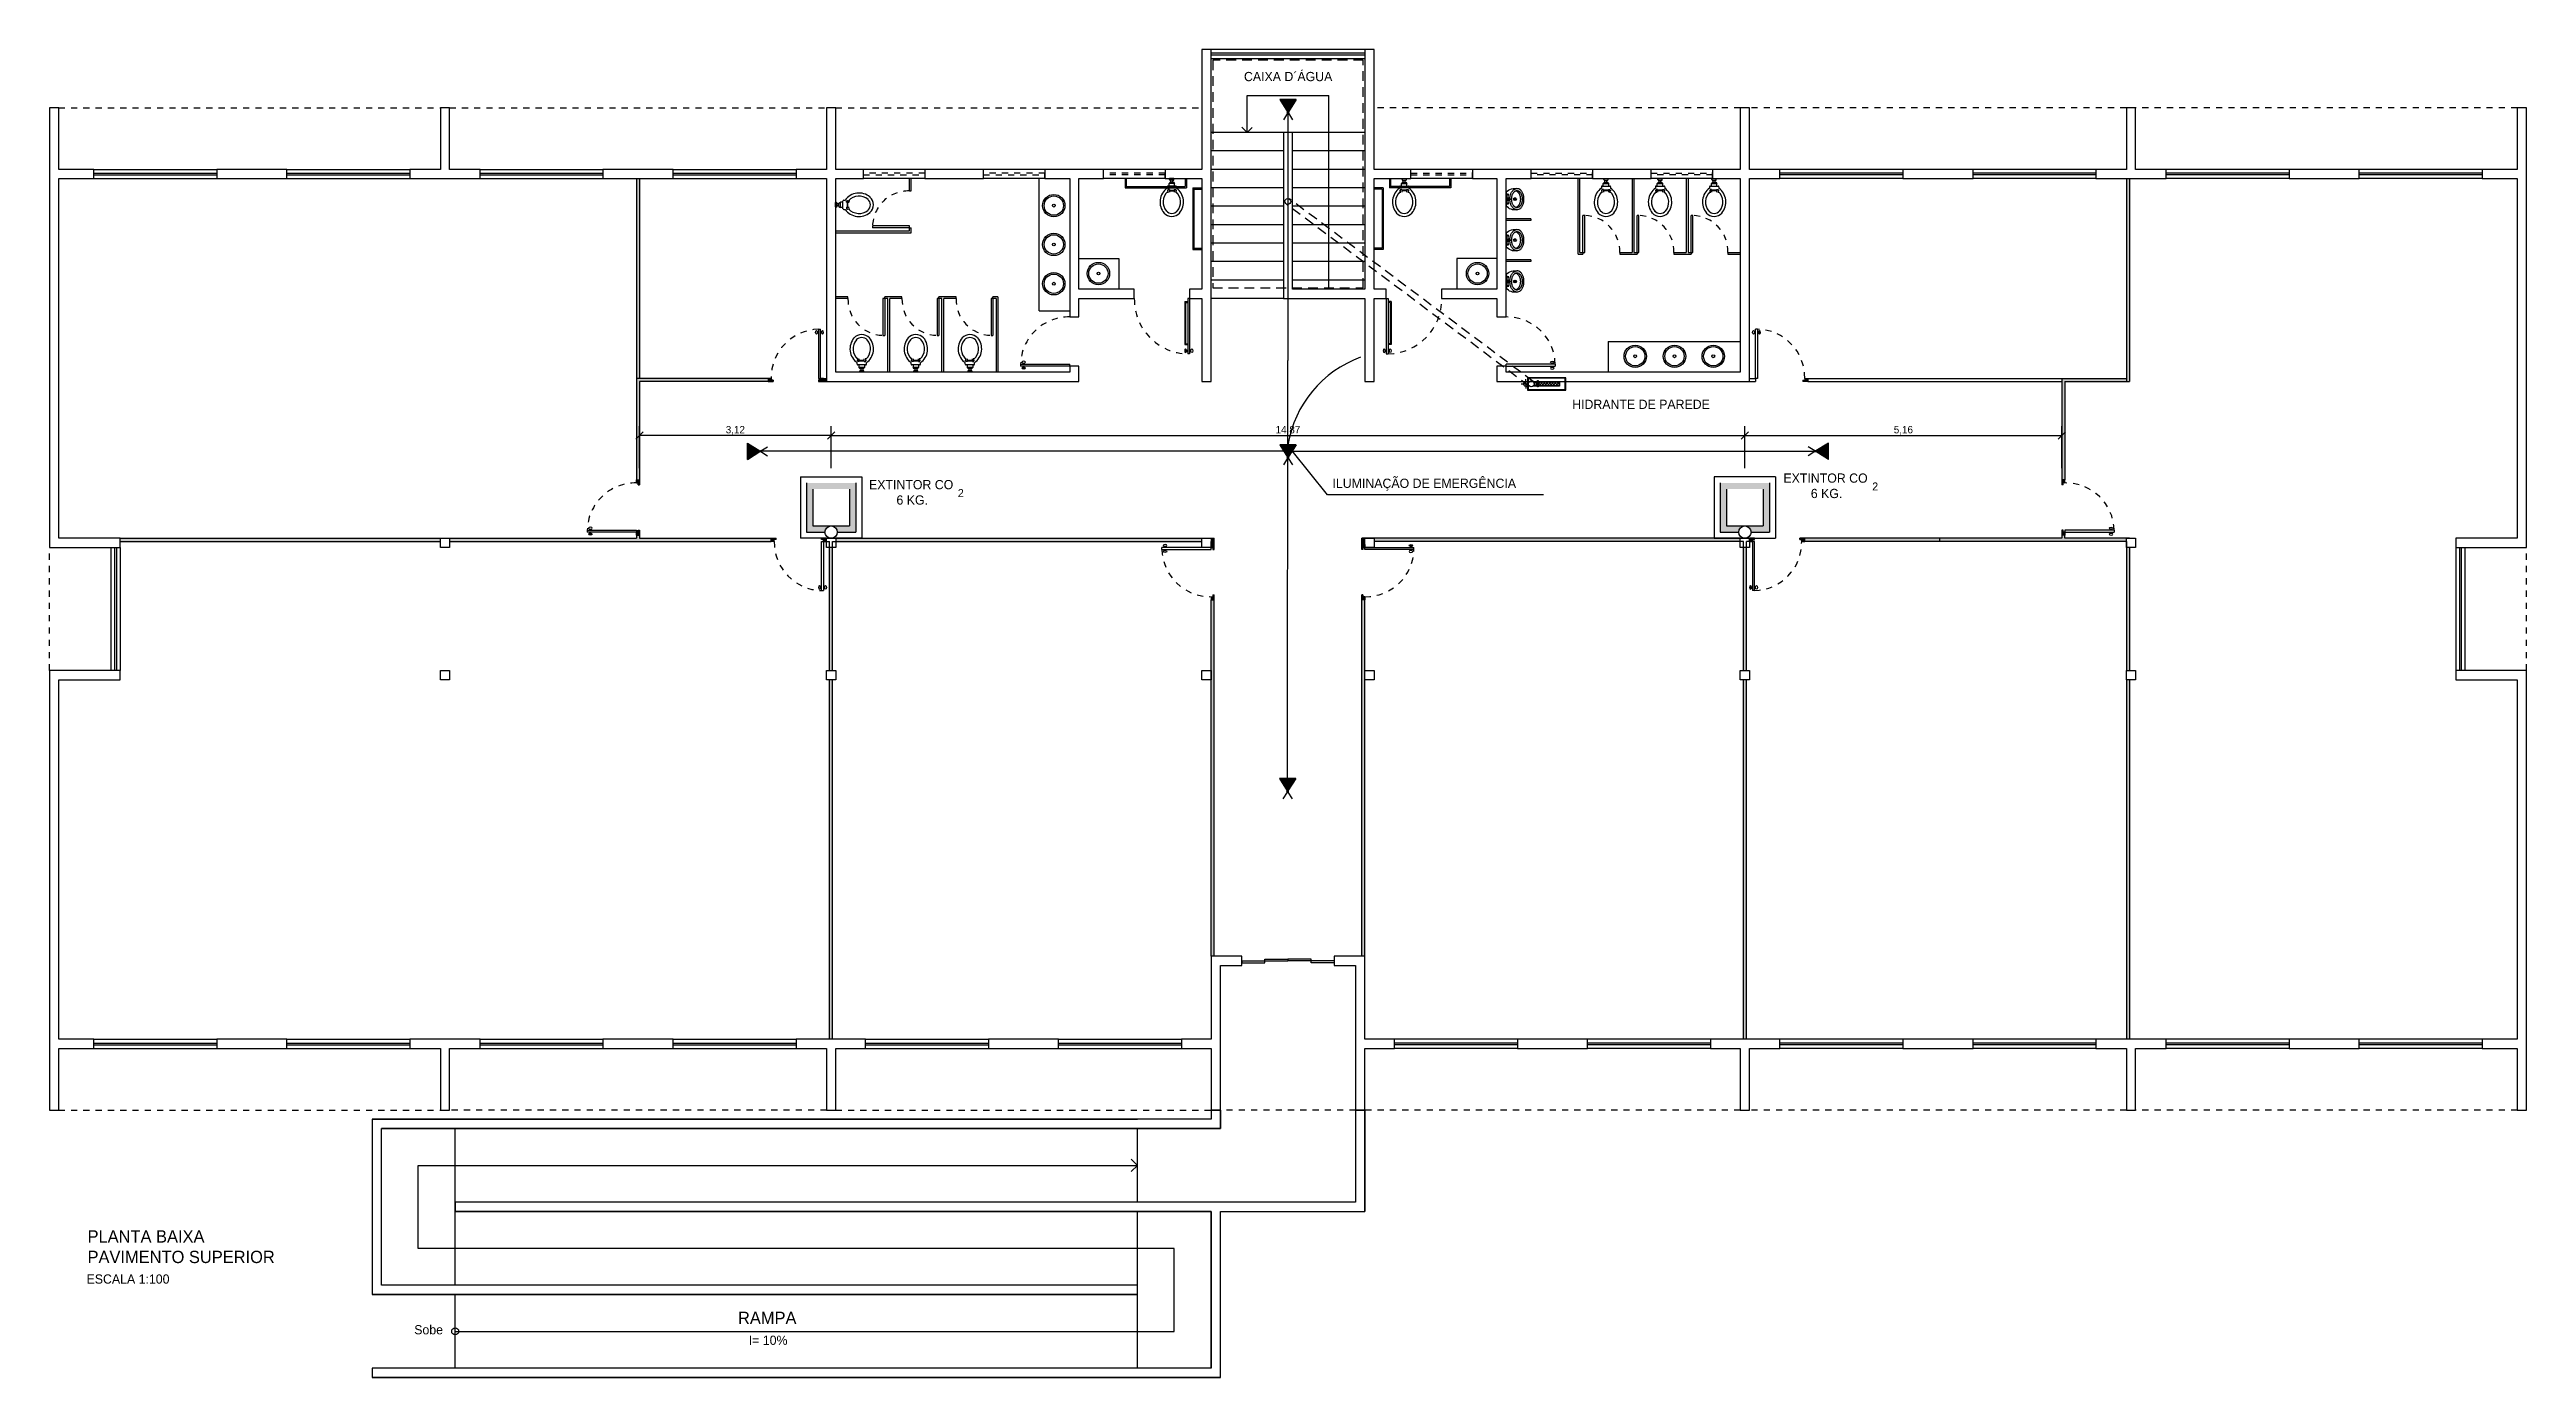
# Model space of a CAD drawing. Header units: millimetres. Extents: x 952 to 2017, y 419 to 1447.
# Drawn here: x 952.34 to 992.64, y 418.67 to 440.27 of the extents above; entities that cross this region are included whole.
import ezdxf

# ---------------------------------------------------------------- set-up
doc = ezdxf.new("R2010")
doc.units = ezdxf.units.MM
doc.header["$PDMODE"] = 34
doc.linetypes.add('ACAD_ISO03W100', pattern=[30, 12, -18])
doc.linetypes.add('HIDDEN2', pattern=[4.7625, 3.175, -1.5875])
doc.layers.get('0').update_dxf_attribs({"color": 5})
for name, color, linetype in [('caixa d agua', 1, 'Continuous'), ('can01', 1, 'Continuous'), ('can02', 2, 'Continuous'), ('can03', 3, 'Continuous'), ('ESQUADRIAS', 2, 'Continuous'), ('fio tomadas de chão', 82, 'Continuous'), ('Fios', 10, 'Continuous'), ('INCENDIO', 1, 'Continuous'), ('Janela', 2, 'Continuous'), ('Layer1', 204, 'Continuous'), ('pena 01', 1, 'Continuous'), ('pena01', 1, 'Continuous'), ('pena02', 2, 'Continuous'), ('pena04', 4, 'Continuous'), ('texto hidro', 1, 'Continuous')]:
    doc.layers.add(name, color=color, linetype=linetype)
doc.styles.get("Standard").update_dxf_attribs({"font": 'ERASLGHT.TTF'})
doc.dimstyles.new('ISO-25', dxfattribs={"dimtxt": 0.12, "dimasz": 0.12, "dimexe": 0.15, "dimexo": 0.14, "dimgap": 0.015, "dimtad": 1, "dimzin": 1, "dimtxsty": 'Standard', "dimblk": 'OBLIQUE', "dimcen": 0.15, "dimdle": 0.0005, "dimclrd": 1, "dimclre": 1, "dimclrt": 2, "dimadec": 0, "dimazin": 0, "dimtfac": 1, "dimtmove": 0, "dimatfit": 3, "dimldrblk": 'OBLIQUE', "dimfxl": 1, "dimarcsym": 0})

msp = doc.modelspace()

# ---------------------------------------------------------------- texts
at = {"width": 11.6204, "attachment_point": 1}
for s, insert, char_height in [('{\\fEras Demi ITC|b0|i0|c0|p34;HIDRANTE DE PAREDE}', (977.114, 434.576), 0.15), ('{\\fEras Demi ITC|b0|i0|c0|p34;EXTINTOR CO \\P        6 KG.}', (965.674, 433.27), 0.15), ('{\\fEras Demi ITC|b0|i0|c0|p34;ILUMINAÇÃO DE EMERGÊNCIA}', (973.214, 433.292), 0.15), ('{\\fEras Demi ITC|b0|i0|c0|p34;EXTINTOR CO \\P        6 KG.}', (980.551, 433.376), 0.15), ('{\\fEras Demi ITC|b0|i0|c0|p34;2}', (981.996, 433.23), 0.13), ('{\\fEras Demi ITC|b0|i0|c0|p34;2}', (967.119, 433.123), 0.13)]:
    msp.add_mtext(s, dxfattribs=dict(at, insert=insert, char_height=char_height))
at = {"layer": 'pena02', "char_height": 0.2, "width": 11.6204, "attachment_point": 1}
for s, insert in [('{\\fEras Demi ITC|b0|i0|c0|p34;PLANTA BAIXA\\PPAVIMENTO SUPERIOR}', (952.959, 421.066)), ('{\\fEras Demi ITC|b0|i0|c0|p34;\\H0.75x;ESCALA 1:100}', (952.943, 420.348)), ('{\\fEras Demi ITC|b0|i0|c0|p34;\\H0.75x;Sobe}', (958.274, 419.523)), ('{\\fEras Demi ITC|b0|i0|c0|p34;RAMPA}', (963.542, 419.741)), ('{\\fEras Demi ITC|b0|i0|c0|p34;\\H0.75x;I= 10%}', (963.717, 419.352))]:
    msp.add_mtext(s, dxfattribs=dict(at, insert=insert))
at = {"layer": 'texto hidro', "insert": (971.774, 439.908), "char_height": 0.15, "width": 2.9804, "attachment_point": 1}
msp.add_mtext('CAIXA D´ÁGUA', dxfattribs=at)

# ---------------------------------------------------------------- blocks, each defined once
blk = doc.blocks.new('_Oblique')
at = {"color": 0, "linetype": 'ByBlock', "lineweight": -2}
blk.add_line((-0.5, -0.5), (0.5, 0.5), dxfattribs=at)
blk = doc.blocks.new('*D16')
at = {"color": 1, "lineweight": -2}
for p, q in [((965.057, 433.462), (965.057, 434.144)), ((979.924, 433.462), (979.924, 434.144)), ((965.057, 433.994), (979.924, 433.994))]:
    blk.add_line(p, q, dxfattribs=at)
at = {"layer": 'Defpoints', "color": 0}
for p in [(979.924, 433.994), (965.057, 433.322), (979.924, 433.322)]:
    blk.add_point(p, dxfattribs=at)
at = {"color": 1, "lineweight": -2, "xscale": 0.12, "yscale": 0.12, "zscale": 0.12, "rotation": 180}
blk.add_blockref('_Oblique', (965.057, 433.994), dxfattribs=at)
at = {"color": 1, "lineweight": -2, "xscale": 0.12, "yscale": 0.12, "zscale": 0.12}
blk.add_blockref('_Oblique', (979.924, 433.994), dxfattribs=at)
at = {"color": 2, "insert": (972.49, 434.078), "char_height": 0.12, "attachment_point": 5}
blk.add_mtext('14,87', dxfattribs=at)
blk = doc.blocks.new('*D17')
at = {"color": 1, "lineweight": -2}
for p, q in [((979.924, 433.462), (979.924, 434.144)), ((985.082, 433.462), (985.082, 434.144)), ((979.923, 433.994), (985.083, 433.994))]:
    blk.add_line(p, q, dxfattribs=at)
at = {"layer": 'Defpoints', "color": 0}
for p in [(985.082, 433.994), (979.924, 433.322), (985.082, 433.322)]:
    blk.add_point(p, dxfattribs=at)
at = {"color": 1, "lineweight": -2, "xscale": 0.12, "yscale": 0.12, "zscale": 0.12, "rotation": 180}
blk.add_blockref('_Oblique', (979.924, 433.994), dxfattribs=at)
at = {"color": 1, "lineweight": -2, "xscale": 0.12, "yscale": 0.12, "zscale": 0.12}
blk.add_blockref('_Oblique', (985.082, 433.994), dxfattribs=at)
at = {"color": 2, "insert": (982.503, 434.078), "char_height": 0.12, "attachment_point": 5}
blk.add_mtext('5,16', dxfattribs=at)
blk = doc.blocks.new('*D18')
at = {"color": 1, "lineweight": -2}
for p, q in [((961.94, 433.462), (961.94, 434.144)), ((965.057, 433.462), (965.057, 434.144)), ((965.058, 433.994), (961.94, 433.994))]:
    blk.add_line(p, q, dxfattribs=at)
at = {"layer": 'Defpoints', "color": 0}
for p in [(961.94, 433.994), (961.94, 433.322), (965.057, 433.322)]:
    blk.add_point(p, dxfattribs=at)
at = {"color": 1, "lineweight": -2, "xscale": 0.12, "yscale": 0.12, "zscale": 0.12, "rotation": 180}
blk.add_blockref('_Oblique', (961.94, 433.994), dxfattribs=at)
at = {"color": 1, "lineweight": -2, "xscale": 0.12, "yscale": 0.12, "zscale": 0.12}
blk.add_blockref('_Oblique', (965.057, 433.994), dxfattribs=at)
at = {"color": 2, "insert": (963.499, 434.078), "char_height": 0.12, "attachment_point": 5}
blk.add_mtext('3,12', dxfattribs=at)

# ---------------------------------------------------------------- dimensions: what is measured, and where the dimension line sits
for base, p1, p2, picture, middle in [((961.94, 433.994), (965.057, 433.322), (961.94, 433.322), '*D18', (963.499, 434.078)), ((979.924, 433.994), (965.057, 433.322), (979.924, 433.322), '*D16', (972.49, 434.078)), ((985.082, 433.994), (979.924, 433.322), (985.082, 433.322), '*D17', (982.503, 434.078))]:
    dim = msp.add_linear_dim(base=base, p1=p1, p2=p2, dimstyle='ISO-25')
    dim.commit()
    dim.dimension.update_dxf_attribs({"geometry": picture, "text_midpoint": middle})

# ---------------------------------------------------------------- hatches: boundary and pattern name
at = {"layer": 'fio tomadas de chão'}
for points in [[(972.623, 439.459), (972.358, 439.459), (972.484, 439.259, -0.288345), (972.497, 439.259)], [(963.696, 433.606), (963.696, 433.87), (963.897, 433.744, 0.141294), (963.895, 433.738, 0.141294), (963.897, 433.732)], [(972.621, 433.844), (972.357, 433.844), (972.483, 433.643, -0.288345), (972.495, 433.643)], [(981.282, 433.606), (981.282, 433.87), (981.081, 433.744, -0.141294), (981.083, 433.738, -0.141294), (981.081, 433.732)], [(972.616, 428.412), (972.351, 428.412), (972.477, 428.212, -0.288345), (972.49, 428.212)]]:
    msp.add_hatch(color=256, dxfattribs=at).paths.add_polyline_path(points)
at = {"layer": 'INCENDIO'}
h = msp.add_hatch(dxfattribs=at)
h.set_pattern_fill('NET', color=256, scale=0.01, angle=45, style=0)
h.set_pattern_definition([(45, (-37.412395, -20.654937), (-0.0224506403, 0.0224506403), []), (135, (-37.412395, -20.654937), (-0.0224506403, -0.0224506403), [])])
h.paths.add_polyline_path([(976.907, 434.796), (976.907, 434.872), (976.559, 434.872), (976.559, 434.796)])
h.paths.add_polyline_path([(976.532, 434.854), (976.532, 434.836), (976.55, 434.836), (976.55, 434.872), (976.478, 434.872, -0.117134), (976.492, 434.854)])
h.paths.add_polyline_path([(976.55, 434.83), (976.532, 434.83), (976.532, 434.811), (976.491, 434.811, -0.10512), (976.478, 434.796), (976.55, 434.796)])
for points in [[(976.559, 434.887), (976.55, 434.887), (976.55, 434.836), (976.532, 434.836), (976.532, 434.83), (976.55, 434.83), (976.55, 434.783), (976.559, 434.783)], [(964.757, 433.122), (965.357, 433.122), (965.357, 432.522), (965.057, 432.522, -0.414214), (965.157, 432.422), (965.457, 432.422), (965.457, 433.222), (964.657, 433.222), (964.657, 432.422), (964.957, 432.422, -0.414214), (965.057, 432.522), (964.757, 432.522)], [(979.624, 433.122), (980.224, 433.122), (980.224, 432.522), (979.924, 432.522, -0.414214), (980.024, 432.422), (980.324, 432.422), (980.324, 433.222), (979.524, 433.222), (979.524, 432.422), (979.824, 432.422, -0.414214), (979.924, 432.522), (979.624, 432.522)]]:
    msp.add_hatch(color=256, dxfattribs=at).paths.add_polyline_path(points)
at = {"layer": 'Layer1'}
for points in [[(964.032, 434.922), (961.89, 434.922), (961.89, 433.272), (961.94, 433.272), (961.94, 434.872), (964.032, 434.872)], [(964.982, 434.922), (964.932, 434.922), (964.932, 434.872), (964.982, 434.872)]]:
    msp.add_hatch(color=256, dxfattribs=at).paths.add_polyline_path(points)
at = {"layer": 'pena02'}
for points in [[(986.182, 434.872), (986.182, 438.172), (986.132, 438.172), (986.132, 434.872)], [(985.132, 433.272), (985.132, 434.872), (986.132, 434.872), (986.132, 434.922), (985.082, 434.922), (985.082, 433.272)], [(958.699, 432.272), (958.699, 432.322), (953.49, 432.322), (953.49, 432.272)], [(964.082, 432.272), (964.082, 432.322), (961.94, 432.322), (961.94, 432.372), (961.89, 432.372), (961.89, 432.322), (958.849, 432.322), (958.849, 432.272)], [(965.082, 430.172), (965.082, 432.172), (965.032, 432.172), (965.032, 430.172)], [(971.09, 432.272), (971.09, 432.322), (965.132, 432.322), (965.132, 432.272)], [(971.29, 432.222), (971.29, 432.322), (971.24, 432.322), (971.24, 432.222)], [(973.74, 432.222), (973.74, 432.322), (973.69, 432.322), (973.69, 432.222)], [(979.849, 432.272), (979.849, 432.322), (973.89, 432.322), (973.89, 432.272)], [(979.949, 430.172), (979.949, 432.172), (979.899, 432.172), (979.899, 430.172)], [(983.09, 432.272), (983.09, 432.322), (980.899, 432.322), (980.899, 432.272)], [(986.132, 432.272), (986.132, 432.322), (985.132, 432.322), (985.132, 432.372), (985.082, 432.372), (985.082, 432.322), (983.09, 432.322), (983.09, 432.272)], [(986.182, 430.172), (986.182, 432.172), (986.132, 432.172), (986.132, 430.172)], [(971.29, 425.522), (971.29, 431.322), (971.24, 431.322), (971.24, 425.522)], [(973.74, 425.522), (973.74, 431.322), (973.69, 431.322), (973.69, 425.522)], [(965.082, 424.172), (965.082, 430.022), (965.032, 430.022), (965.032, 424.172)], [(979.949, 424.172), (979.949, 430.022), (979.899, 430.022), (979.899, 424.172)], [(986.182, 424.172), (986.182, 430.022), (986.132, 430.022), (986.132, 424.172)]]:
    msp.add_hatch(color=256, dxfattribs=at).paths.add_polyline_path(points)
h = msp.add_hatch(dxfattribs=at)
h.set_pattern_fill('LINE', color=256, scale=0.004, angle=45, style=0)
h.set_pattern_definition([(225, (2982.931136, 2376.170972), (0.00898025612, -0.00898025612), [])])
h.paths.add_polyline_path([(964.032, 434.922), (964.032, 434.872), (964.112, 434.872), (964.112, 434.892), (964.082, 434.892), (964.082, 434.922)])
h = msp.add_hatch(dxfattribs=at)
h.set_pattern_fill('LINE', color=256, scale=0.004, angle=45, style=0)
h.set_pattern_definition([(225, (2982.731136, 2376.170972), (0.00898025612, -0.00898025612), [])])
h.paths.add_polyline_path([(964.932, 434.922), (964.932, 434.872), (964.852, 434.872), (964.852, 434.892), (964.882, 434.892), (964.882, 434.922)])
h = msp.add_hatch(dxfattribs=at)
h.set_pattern_fill('LINE', color=256, scale=0.004, angle=45, style=0)
h.set_pattern_definition([(315, (-1037.950138, 2376.170972), (-0.00898025612, -0.00898025612), [])])
h.paths.add_polyline_path([(980.949, 434.922), (980.949, 434.872), (980.869, 434.872), (980.869, 434.892), (980.899, 434.892), (980.899, 434.922)])
h = msp.add_hatch(dxfattribs=at)
h.set_pattern_fill('LINE', color=256, scale=0.004, angle=135, style=0)
h.set_pattern_definition([(45, (-979.358499, -1585.626996), (0.00898025612, -0.00898025612), [])])
h.paths.add_polyline_path([(961.89, 433.272), (961.94, 433.272), (961.94, 433.192), (961.92, 433.192), (961.92, 433.222), (961.89, 433.222)])
h = msp.add_hatch(dxfattribs=at)
h.set_pattern_fill('LINE', color=256, scale=0.004, angle=135, style=0)
h.set_pattern_definition([(135, (2926.381163, -1585.626996), (-0.00898025612, -0.00898025612), [])])
h.paths.add_polyline_path([(985.132, 433.272), (985.082, 433.272), (985.082, 433.192), (985.102, 433.192), (985.102, 433.222), (985.132, 433.222)])
h = msp.add_hatch(dxfattribs=at)
h.set_pattern_fill('LINE', color=256, scale=0.004, angle=135, style=0)
h.set_pattern_definition([(45, (-979.358499, -1585.426996), (0.00898025612, -0.00898025612), [])])
h.paths.add_polyline_path([(961.89, 432.372), (961.94, 432.372), (961.94, 432.452), (961.92, 432.452), (961.92, 432.422), (961.89, 432.422)])
h = msp.add_hatch(dxfattribs=at)
h.set_pattern_fill('LINE', color=256, scale=0.004, angle=135, style=0)
h.set_pattern_definition([(135, (2926.381163, -1585.426996), (-0.00898025612, -0.00898025612), [])])
h.paths.add_polyline_path([(985.132, 432.372), (985.082, 432.372), (985.082, 432.452), (985.102, 432.452), (985.102, 432.422), (985.132, 432.422)])
h = msp.add_hatch(dxfattribs=at)
h.set_pattern_fill('LINE', color=256, scale=0.004, angle=45, style=0)
h.set_pattern_definition([(135, (2982.981136, -1508.977023), (0.00898025612, 0.00898025612), [])])
h.paths.add_polyline_path([(964.082, 432.272), (964.082, 432.322), (964.162, 432.322), (964.162, 432.302), (964.132, 432.302), (964.132, 432.272)])
h = msp.add_hatch(dxfattribs=at)
h.set_pattern_fill('LINE', color=256, scale=0.004, angle=45, style=0)
h.set_pattern_definition([(135, (2982.781136, -1508.977023), (0.00898025612, 0.00898025612), [])])
h.paths.add_polyline_path([(964.982, 432.272), (964.982, 432.322), (964.902, 432.322), (964.902, 432.302), (964.932, 432.302), (964.932, 432.272)])
h = msp.add_hatch(dxfattribs=at)
h.set_pattern_fill('LINE', color=256, scale=0.004, angle=135, style=0)
h.set_pattern_definition([(315, (-970.008499, 2450.020945), (0.00898025612, 0.00898025612), [])])
h.paths.add_polyline_path([(971.24, 432.222), (971.29, 432.222), (971.29, 432.142), (971.27, 432.142), (971.27, 432.172), (971.24, 432.172)])
h = msp.add_hatch(dxfattribs=at)
h.set_pattern_fill('LINE', color=256, scale=0.004, angle=135, style=0)
h.set_pattern_definition([(225, (2914.989496, 2450.020945), (-0.00898025612, 0.00898025612), [])])
h.paths.add_polyline_path([(973.74, 432.222), (973.69, 432.222), (973.69, 432.142), (973.71, 432.142), (973.71, 432.172), (973.74, 432.172)])
h = msp.add_hatch(dxfattribs=at)
h.set_pattern_fill('LINE', color=256, scale=0.004, angle=45, style=0)
h.set_pattern_definition([(45, (-1037.800138, -1508.977023), (-0.00898025612, 0.00898025612), [])])
h.paths.add_polyline_path([(979.999, 432.272), (979.999, 432.322), (980.079, 432.322), (980.079, 432.302), (980.049, 432.302), (980.049, 432.272)])
h = msp.add_hatch(dxfattribs=at)
h.set_pattern_fill('LINE', color=256, scale=0.004, angle=45, style=0)
h.set_pattern_definition([(45, (-1038.000138, -1508.977023), (-0.00898025612, 0.00898025612), [])])
h.paths.add_polyline_path([(980.899, 432.272), (980.899, 432.322), (980.819, 432.322), (980.819, 432.302), (980.849, 432.302), (980.849, 432.272)])
h = msp.add_hatch(dxfattribs=at)
h.set_pattern_fill('LINE', color=256, scale=0.004, angle=135, style=0)
h.set_pattern_definition([(315, (-970.008499, 2450.220945), (0.00898025612, 0.00898025612), [])])
h.paths.add_polyline_path([(971.24, 431.322), (971.29, 431.322), (971.29, 431.402), (971.27, 431.402), (971.27, 431.372), (971.24, 431.372)])
h = msp.add_hatch(dxfattribs=at)
h.set_pattern_fill('LINE', color=256, scale=0.004, angle=135, style=0)
h.set_pattern_definition([(225, (2914.989496, 2450.220945), (-0.00898025612, 0.00898025612), [])])
h.paths.add_polyline_path([(973.74, 431.322), (973.69, 431.322), (973.69, 431.402), (973.71, 431.402), (973.71, 431.372), (973.74, 431.372)])
at = {"layer": 'pena04'}
msp.add_hatch(color=256, dxfattribs=at).paths.add_polyline_path([(961.94, 434.922), (961.94, 438.172), (961.89, 438.172), (961.89, 434.922)])

# ---------------------------------------------------------------- linework, layer by layer
at = {"layer": 'caixa d agua', "linetype": 'HIDDEN2', "ltscale": 0.05}
for p, q in [((976.418, 434.794), (972.458, 437.761)), ((976.478, 434.874), (972.517, 437.841))]:
    msp.add_line(p, q, dxfattribs=at)
msp.add_lwpolyline([(971.265, 436.397), (973.715, 436.397), (973.715, 440.097), (971.265, 440.097)], close=True, dxfattribs=at)
at = {"layer": 'can01'}
for p, q in [((973.133, 433.031), (972.558, 433.743)), ((976.645, 433.031), (973.133, 433.031))]:
    msp.add_line(p, q, dxfattribs=at)
at = {"layer": 'can02'}
for p, q in [((966.582, 438.322), (965.582, 438.322)), ((966.582, 438.172), (965.582, 438.172)), ((968.535, 438.322), (967.535, 438.322)), ((968.535, 438.172), (967.535, 438.172)), ((970.492, 438.322), (969.489, 438.322)), ((970.492, 438.172), (969.489, 438.172)), ((975.492, 438.322), (974.489, 438.322)), ((975.492, 438.172), (974.489, 438.172)), ((977.445, 438.322), (976.445, 438.322)), ((977.445, 438.172), (976.445, 438.172)), ((979.399, 438.322), (978.399, 438.322)), ((979.399, 438.172), (978.399, 438.172)), ((958.34, 422.122), (970.04, 422.122)), ((958.34, 420.772), (958.34, 422.122)), ((970.04, 422.122), (969.94, 422.222)), ((970.04, 422.122), (969.94, 422.022)), ((970.64, 420.772), (958.34, 420.772)), ((970.64, 419.422), (970.64, 420.772)), ((958.94, 419.422), (970.64, 419.422))]:
    msp.add_line(p, q, dxfattribs=at)
for points in [[(971.24, 440.272), (971.09, 440.272), (971.09, 438.322), (970.492, 438.322), (970.492, 438.172), (971.09, 438.172), (971.09, 436.372), (970.89, 436.372), (970.89, 436.222), (971.09, 436.222), (971.09, 434.872), (971.24, 434.872)], [(974.489, 438.322), (973.89, 438.322), (973.89, 440.272), (973.74, 440.272), (973.74, 436.372), (972.565, 436.372), (972.565, 438.922), (972.415, 438.922), (972.415, 436.222), (973.74, 436.222), (973.74, 434.872), (973.89, 434.872), (973.89, 436.222), (974.09, 436.222), (974.09, 436.372), (973.89, 436.372), (973.89, 438.172), (974.489, 438.172)], [(953.49, 432.172), (953.49, 432.322), (952.49, 432.322), (952.49, 438.172), (953.061, 438.172), (953.061, 438.322), (952.49, 438.322), (952.49, 439.322), (952.34, 439.322), (952.34, 432.172)], [(959.345, 438.172), (959.345, 438.322), (958.849, 438.322), (958.849, 439.322), (958.699, 439.322), (958.699, 438.322), (958.203, 438.322), (958.203, 438.172)], [(965.582, 438.322), (965.132, 438.322), (965.132, 439.322), (964.982, 439.322), (964.982, 438.322), (964.486, 438.322), (964.486, 438.172), (964.982, 438.172), (964.982, 434.872), (969.09, 434.872), (969.09, 435.122), (968.94, 435.122), (968.94, 435.022), (965.132, 435.022), (965.132, 438.172), (965.582, 438.172)], [(980.495, 438.322), (979.999, 438.322), (979.999, 439.322), (979.849, 439.322), (979.849, 438.322), (979.399, 438.322), (979.399, 438.172), (979.849, 438.172), (979.849, 436.372), (979.849, 435.022), (976.039, 435.022), (976.039, 435.122), (975.889, 435.122), (975.889, 434.872), (979.999, 434.872), (979.999, 438.172), (980.495, 438.172)], [(986.778, 438.172), (986.778, 438.322), (986.282, 438.322), (986.282, 439.322), (986.132, 439.322), (986.132, 438.322), (985.636, 438.322), (985.636, 438.172)], [(992.64, 432.172), (992.64, 439.322), (992.49, 439.322), (992.49, 438.322), (991.92, 438.322), (991.92, 438.172), (992.49, 438.172), (992.49, 432.322), (991.49, 432.322), (991.49, 432.172)], [(956.203, 438.172), (956.203, 438.322), (955.061, 438.322), (955.061, 438.172)], [(962.486, 438.172), (962.486, 438.322), (961.345, 438.322), (961.345, 438.172)], [(967.535, 438.322), (966.582, 438.322), (966.582, 438.172), (967.535, 438.172)], [(969.489, 438.322), (968.535, 438.322), (968.535, 438.172), (968.94, 438.172), (968.94, 435.922), (969.09, 435.922), (969.09, 436.222), (969.99, 436.222), (969.99, 436.372), (969.09, 436.372), (969.09, 438.172), (969.489, 438.172)], [(976.445, 438.322), (975.492, 438.322), (975.492, 438.172), (975.89, 438.172), (975.89, 436.372), (974.99, 436.372), (974.99, 436.222), (975.89, 436.222), (975.89, 435.922), (976.039, 435.922), (976.039, 438.172), (976.445, 438.172)], [(978.399, 438.322), (977.445, 438.322), (977.445, 438.172), (978.399, 438.172)], [(983.636, 438.172), (983.636, 438.322), (982.495, 438.322), (982.495, 438.172)], [(989.92, 438.172), (989.92, 438.322), (988.778, 438.322), (988.778, 438.172)], [(952.49, 423.022), (952.49, 424.022), (953.061, 424.022), (953.061, 424.172), (952.49, 424.172), (952.49, 430.022), (953.49, 430.022), (953.49, 430.172), (952.34, 430.172), (952.34, 423.022)], [(992.64, 423.022), (992.64, 430.172), (991.49, 430.172), (991.49, 430.022), (992.49, 430.022), (992.49, 424.172), (991.92, 424.172), (991.92, 424.022), (992.49, 424.022), (992.49, 423.022)], [(971.39, 423.022), (971.39, 425.372), (971.74, 425.372), (971.74, 425.522), (971.24, 425.522), (971.24, 424.172), (970.757, 424.172), (970.757, 424.022), (971.24, 424.022), (971.24, 423.022)], [(974.224, 424.022), (974.224, 424.172), (973.74, 424.172), (973.74, 425.522), (973.24, 425.522), (973.24, 425.372), (973.59, 425.372), (973.59, 423.022), (973.74, 423.022), (973.74, 424.022)], [(956.203, 424.022), (956.203, 424.172), (955.061, 424.172), (955.061, 424.022)], [(958.849, 423.022), (958.849, 424.022), (959.345, 424.022), (959.345, 424.172), (958.203, 424.172), (958.203, 424.022), (958.699, 424.022), (958.699, 423.022)], [(962.486, 424.022), (962.486, 424.172), (961.345, 424.172), (961.345, 424.022)], [(965.132, 423.022), (965.132, 424.022), (965.615, 424.022), (965.615, 424.172), (964.486, 424.172), (964.486, 424.022), (964.982, 424.022), (964.982, 423.022)], [(968.757, 424.022), (968.757, 424.172), (967.615, 424.172), (967.615, 424.022)], [(977.365, 424.022), (977.365, 424.172), (976.224, 424.172), (976.224, 424.022)], [(979.999, 423.022), (979.999, 424.022), (980.495, 424.022), (980.495, 424.172), (979.365, 424.172), (979.365, 424.022), (979.849, 424.022), (979.849, 423.022)], [(983.636, 424.022), (983.636, 424.172), (982.495, 424.172), (982.495, 424.022)], [(986.282, 423.022), (986.282, 424.022), (986.778, 424.022), (986.778, 424.172), (985.636, 424.172), (985.636, 424.022), (986.132, 424.022), (986.132, 423.022)], [(989.92, 424.022), (989.92, 424.172), (988.778, 424.172), (988.778, 424.022)], [(970.04, 420.172), (957.74, 420.172), (957.74, 422.722), (971.39, 422.722), (971.39, 423.022), (971.24, 423.022), (971.24, 422.872), (970.04, 422.872), (957.59, 422.872), (957.59, 420.022), (970.04, 420.022)], [(971.39, 421.372), (973.74, 421.372), (973.74, 423.022), (973.59, 423.022), (973.59, 421.522), (958.94, 421.522), (958.94, 421.372), (971.24, 421.372), (971.24, 418.822), (957.59, 418.822), (957.59, 418.672), (971.39, 418.672)]]:
    msp.add_lwpolyline(points, close=True, dxfattribs=at)
msp.add_circle((958.94, 419.422), 0.0562, dxfattribs=at)
at = {"layer": 'can03', "ltscale": 0.2}
for p, q in [((957.59, 422.872), (957.59, 420.022)), ((957.59, 422.872), (970.04, 422.872)), ((971.39, 423.022), (971.39, 422.722)), ((973.59, 423.022), (973.59, 421.522)), ((973.74, 423.022), (973.74, 421.372)), ((971.39, 422.722), (957.74, 422.722)), ((957.74, 420.172), (957.74, 422.722)), ((973.59, 421.522), (958.94, 421.522)), ((958.94, 421.372), (958.94, 421.522)), ((971.24, 421.372), (958.94, 421.372)), ((971.24, 418.822), (971.24, 421.372)), ((971.39, 421.372), (973.74, 421.372)), ((971.39, 418.672), (971.39, 421.372)), ((970.04, 420.022), (957.59, 420.022)), ((970.04, 420.172), (957.74, 420.172)), ((970.04, 420.022), (970.04, 420.172)), ((957.59, 418.822), (957.59, 418.672)), ((971.24, 418.822), (957.59, 418.822)), ((971.39, 418.672), (957.59, 418.672))]:
    msp.add_line(p, q, dxfattribs=at)
at = {"layer": 'ESQUADRIAS'}
for p, q in [((966.33, 437.972), (966.33, 438.172)), ((978.089, 438.172), (978.089, 436.972)), ((978.119, 438.172), (978.119, 436.972)), ((978.969, 438.172), (978.969, 436.972)), ((978.999, 438.172), (978.999, 436.972)), ((966.33, 437.972), (966.36, 437.972)), ((965.13, 437.322), (966.33, 437.322)), ((965.13, 437.292), (966.36, 437.292)), ((966.33, 437.372), (966.33, 437.402)), ((966.33, 437.372), (966.36, 437.372)), ((966.33, 437.322), (966.33, 437.372)), ((966.36, 437.292), (966.36, 437.372)), ((977.209, 436.942), (977.289, 436.942)), ((977.239, 436.972), (977.289, 436.972)), ((977.289, 436.972), (977.289, 436.942)), ((977.289, 436.972), (977.319, 436.972)), ((977.889, 436.972), (977.889, 436.942)), ((977.889, 436.972), (978.089, 436.972)), ((977.889, 436.942), (978.169, 436.942)), ((978.119, 436.972), (978.169, 436.972)), ((978.169, 436.972), (978.169, 436.942)), ((978.169, 436.972), (978.199, 436.972)), ((978.769, 436.972), (978.969, 436.972)), ((978.769, 436.972), (978.769, 436.942)), ((978.769, 436.942), (979.049, 436.942)), ((978.999, 436.972), (979.049, 436.972)), ((979.049, 436.972), (979.049, 436.942)), ((979.049, 436.972), (979.079, 436.972)), ((979.649, 436.972), (979.649, 436.942)), ((979.649, 436.972), (979.849, 436.972)), ((979.649, 436.942), (979.849, 436.942)), ((965.33, 436.252), (965.13, 436.252)), ((965.33, 436.222), (965.13, 436.222)), ((965.33, 436.222), (965.33, 436.252)), ((965.93, 436.222), (965.9, 436.222)), ((965.93, 436.222), (965.93, 436.252)), ((966.21, 436.252), (965.93, 436.252)), ((965.98, 436.222), (965.93, 436.222)), ((965.98, 435.022), (965.98, 436.222)), ((966.01, 435.022), (966.01, 436.222)), ((966.21, 436.222), (966.01, 436.222)), ((966.21, 436.222), (966.21, 436.252)), ((966.81, 436.222), (966.78, 436.222)), ((967.09, 436.252), (966.81, 436.252)), ((966.81, 436.222), (966.81, 436.252)), ((966.86, 436.222), (966.81, 436.222)), ((966.86, 435.022), (966.86, 436.222)), ((966.89, 435.022), (966.89, 436.222)), ((967.09, 436.222), (966.89, 436.222)), ((967.09, 436.222), (967.09, 436.252)), ((967.69, 436.222), (967.66, 436.222)), ((967.77, 436.252), (967.69, 436.252)), ((967.69, 436.222), (967.69, 436.252)), ((967.74, 436.222), (967.69, 436.222))]:
    msp.add_line(p, q, dxfattribs=at)
at = {"layer": 'fio tomadas de chão'}
for p, q in [((972.358, 439.459), (972.484, 439.259)), ((972.623, 439.459), (972.358, 439.459)), ((972.623, 439.459), (972.497, 439.259)), ((972.484, 439.239), (972.416, 439.131)), ((972.49, 439.249), (972.49, 435.215)), ((972.497, 439.239), (972.565, 439.131)), ((972.483, 428.412), (972.49, 435.215)), ((963.696, 433.87), (963.897, 433.744)), ((963.696, 433.606), (963.696, 433.87)), ((963.696, 433.606), (963.897, 433.732)), ((963.916, 433.744), (964.024, 433.812)), ((963.916, 433.732), (964.024, 433.664)), ((972.489, 433.737), (963.918, 433.738)), ((972.621, 433.844), (972.357, 433.844)), ((972.357, 433.844), (972.483, 433.643)), ((972.489, 433.737), (981.06, 433.738)), ((972.621, 433.844), (972.495, 433.643)), ((981.061, 433.744), (980.953, 433.812)), ((981.061, 433.732), (980.953, 433.664)), ((981.282, 433.87), (981.081, 433.744)), ((981.282, 433.606), (981.081, 433.732)), ((981.282, 433.606), (981.282, 433.87)), ((972.483, 433.623), (972.415, 433.515)), ((972.495, 433.623), (972.563, 433.515)), ((972.351, 428.412), (972.477, 428.212)), ((972.616, 428.412), (972.351, 428.412)), ((972.616, 428.412), (972.49, 428.212)), ((972.477, 428.192), (972.409, 428.084)), ((972.49, 428.192), (972.558, 428.084))]:
    msp.add_line(p, q, dxfattribs=at)
for centre in [(972.49, 439.249), (963.906, 433.738), (972.489, 433.633), (981.071, 433.738), (972.483, 428.202)]:
    msp.add_circle(centre, 0.0116, dxfattribs=at)
msp.add_arc((974.301, 433.542), 1.837, 110.0947, 170.5612, dxfattribs=at)
at = {"layer": 'Fios'}
for p, q in [((968.44, 436.022), (968.44, 438.172)), ((970.574, 438.117), (970.555, 438.092)), ((970.555, 438.052), (970.555, 438.092)), ((970.645, 438.092), (970.555, 438.092)), ((970.635, 438.172), (970.565, 438.172)), ((970.565, 438.157), (970.565, 438.172)), ((970.635, 438.172), (970.565, 438.172)), ((970.625, 438.117), (970.574, 438.117)), ((970.625, 438.147), (970.575, 438.147)), ((970.584, 438.117), (970.584, 438.147)), ((970.615, 438.117), (970.615, 438.147)), ((970.625, 438.117), (970.645, 438.092)), ((970.635, 438.157), (970.635, 438.172)), ((970.645, 438.052), (970.645, 438.092)), ((974.356, 438.117), (974.336, 438.092)), ((974.336, 438.092), (974.426, 438.092)), ((974.336, 438.052), (974.336, 438.092)), ((974.346, 438.172), (974.416, 438.172)), ((974.346, 438.157), (974.346, 438.172)), ((974.346, 438.172), (974.416, 438.172)), ((974.356, 438.147), (974.406, 438.147)), ((974.356, 438.117), (974.407, 438.117)), ((974.366, 438.117), (974.366, 438.147)), ((974.397, 438.117), (974.397, 438.147)), ((974.407, 438.117), (974.426, 438.092)), ((974.416, 438.157), (974.416, 438.172)), ((974.426, 438.052), (974.426, 438.092)), ((977.638, 438.117), (977.619, 438.092)), ((977.619, 438.052), (977.619, 438.092)), ((977.619, 438.092), (977.709, 438.092)), ((977.629, 438.172), (977.699, 438.172)), ((977.629, 438.157), (977.629, 438.172)), ((977.638, 438.117), (977.689, 438.117)), ((977.639, 438.147), (977.689, 438.147)), ((977.648, 438.117), (977.648, 438.147)), ((977.679, 438.117), (977.679, 438.147)), ((977.689, 438.117), (977.709, 438.092)), ((977.699, 438.157), (977.699, 438.172)), ((977.709, 438.052), (977.709, 438.092)), ((978.518, 438.117), (978.499, 438.092)), ((978.499, 438.092), (978.589, 438.092)), ((978.499, 438.052), (978.499, 438.092)), ((978.509, 438.172), (978.579, 438.172)), ((978.509, 438.157), (978.509, 438.172)), ((978.509, 438.172), (978.579, 438.172)), ((978.518, 438.117), (978.569, 438.117)), ((978.519, 438.147), (978.569, 438.147)), ((978.528, 438.117), (978.528, 438.147)), ((978.559, 438.117), (978.559, 438.147)), ((978.569, 438.117), (978.589, 438.092)), ((978.579, 438.157), (978.579, 438.172)), ((978.589, 438.052), (978.589, 438.092)), ((979.398, 438.117), (979.379, 438.092)), ((979.379, 438.092), (979.469, 438.092)), ((979.379, 438.052), (979.379, 438.092)), ((979.389, 438.172), (979.459, 438.172)), ((979.389, 438.157), (979.389, 438.172)), ((979.398, 438.117), (979.449, 438.117)), ((979.399, 438.147), (979.449, 438.147)), ((979.408, 438.117), (979.408, 438.147)), ((979.439, 438.117), (979.439, 438.147)), ((979.449, 438.117), (979.469, 438.092)), ((979.459, 438.157), (979.459, 438.172)), ((979.469, 438.052), (979.469, 438.092)), ((965.145, 437.782), (965.13, 437.782)), ((965.13, 437.712), (965.13, 437.782)), ((965.145, 437.712), (965.13, 437.712)), ((965.155, 437.722), (965.155, 437.772)), ((965.185, 437.762), (965.155, 437.762)), ((965.185, 437.731), (965.155, 437.731)), ((965.185, 437.772), (965.21, 437.792)), ((965.185, 437.721), (965.185, 437.772)), ((965.185, 437.721), (965.21, 437.702)), ((965.21, 437.702), (965.21, 437.792)), ((965.25, 437.792), (965.21, 437.792)), ((965.25, 437.702), (965.21, 437.702)), ((965.25, 437.683), (965.25, 437.811)), ((965.262, 437.822), (965.285, 437.822)), ((965.262, 437.672), (965.285, 437.672)), ((965.307, 437.787), (965.307, 437.812)), ((965.307, 437.812), (965.36, 437.812)), ((965.307, 437.787), (965.351, 437.787)), ((965.307, 437.706), (965.307, 437.681)), ((965.307, 437.706), (965.351, 437.706)), ((965.307, 437.681), (965.36, 437.681)), ((965.316, 437.818), (965.326, 437.818)), ((965.316, 437.812), (965.316, 437.818)), ((965.316, 437.787), (965.316, 437.706)), ((965.316, 437.681), (965.316, 437.676)), ((965.316, 437.676), (965.326, 437.676)), ((965.326, 437.812), (965.326, 437.818)), ((965.326, 437.787), (965.326, 437.706)), ((965.326, 437.681), (965.326, 437.676)), ((970.525, 438.022), (970.525, 438.017)), ((970.535, 437.987), (970.529, 437.987)), ((970.529, 437.987), (970.529, 437.976)), ((970.535, 437.976), (970.529, 437.976)), ((970.535, 437.996), (970.535, 437.943)), ((970.56, 437.996), (970.535, 437.996)), ((970.663, 438.052), (970.536, 438.052)), ((970.56, 437.996), (970.56, 437.952)), ((970.56, 437.987), (970.64, 437.987)), ((970.56, 437.976), (970.64, 437.976)), ((970.64, 437.996), (970.64, 437.952)), ((970.64, 437.996), (970.665, 437.996)), ((970.665, 437.996), (970.665, 437.943)), ((970.665, 437.987), (970.671, 437.987)), ((970.665, 437.976), (970.671, 437.976)), ((970.671, 437.987), (970.671, 437.976)), ((970.675, 438.022), (970.675, 438.017)), ((974.306, 438.022), (974.306, 438.017)), ((974.31, 437.987), (974.31, 437.976)), ((974.316, 437.987), (974.31, 437.987)), ((974.316, 437.976), (974.31, 437.976)), ((974.341, 437.996), (974.316, 437.996)), ((974.316, 437.996), (974.316, 437.943)), ((974.318, 438.052), (974.445, 438.052)), ((974.341, 437.996), (974.341, 437.952)), ((974.421, 437.987), (974.341, 437.987)), ((974.421, 437.976), (974.341, 437.976)), ((974.421, 437.996), (974.446, 437.996)), ((974.421, 437.996), (974.421, 437.952)), ((974.446, 437.996), (974.446, 437.943)), ((974.446, 437.987), (974.452, 437.987)), ((974.446, 437.976), (974.452, 437.976)), ((974.452, 437.987), (974.452, 437.976)), ((974.456, 438.022), (974.456, 438.017)), ((977.589, 438.041), (977.589, 438.017)), ((977.598, 437.987), (977.592, 437.987)), ((977.592, 437.987), (977.592, 437.976)), ((977.598, 437.976), (977.592, 437.976)), ((977.598, 437.996), (977.598, 437.943)), ((977.623, 437.996), (977.598, 437.996)), ((977.6, 438.052), (977.728, 438.052)), ((977.623, 437.996), (977.623, 437.952)), ((977.704, 437.987), (977.623, 437.987)), ((977.704, 437.976), (977.623, 437.976)), ((977.704, 437.996), (977.704, 437.952)), ((977.704, 437.996), (977.729, 437.996)), ((977.729, 437.996), (977.729, 437.943)), ((977.729, 437.987), (977.735, 437.987)), ((977.729, 437.976), (977.735, 437.976)), ((977.735, 437.987), (977.735, 437.976)), ((977.739, 438.041), (977.739, 438.017)), ((978.469, 438.041), (978.469, 438.017)), ((978.472, 437.987), (978.472, 437.976)), ((978.478, 437.987), (978.472, 437.987)), ((978.478, 437.976), (978.472, 437.976)), ((978.503, 437.996), (978.478, 437.996)), ((978.478, 437.996), (978.478, 437.943)), ((978.48, 438.052), (978.608, 438.052)), ((978.503, 437.996), (978.503, 437.952)), ((978.584, 437.987), (978.503, 437.987)), ((978.584, 437.976), (978.503, 437.976)), ((978.584, 437.996), (978.609, 437.996)), ((978.584, 437.996), (978.584, 437.952)), ((978.609, 437.996), (978.609, 437.943)), ((978.609, 437.987), (978.615, 437.987)), ((978.609, 437.976), (978.615, 437.976)), ((978.615, 437.987), (978.615, 437.976)), ((978.619, 438.041), (978.619, 438.017)), ((979.349, 438.041), (979.349, 438.017)), ((979.358, 437.987), (979.352, 437.987)), ((979.352, 437.987), (979.352, 437.976)), ((979.358, 437.976), (979.352, 437.976)), ((979.358, 437.996), (979.358, 437.943)), ((979.383, 437.996), (979.358, 437.996)), ((979.36, 438.052), (979.488, 438.052)), ((979.383, 437.996), (979.383, 437.952)), ((979.464, 437.987), (979.383, 437.987)), ((979.464, 437.976), (979.383, 437.976)), ((979.464, 437.996), (979.464, 437.952)), ((979.464, 437.996), (979.489, 437.996)), ((979.489, 437.996), (979.489, 437.943)), ((979.489, 437.987), (979.495, 437.987)), ((979.489, 437.976), (979.495, 437.976)), ((979.495, 437.987), (979.495, 437.976)), ((979.499, 438.041), (979.499, 438.017)), ((969.09, 436.872), (969.74, 436.872)), ((969.74, 436.872), (969.74, 436.372)), ((975.89, 436.872), (975.24, 436.872)), ((975.24, 436.872), (975.24, 436.372)), ((969.406, 436.628), (969.406, 436.628)), ((975.575, 436.628), (975.575, 436.628)), ((968.44, 436.022), (968.94, 436.022)), ((965.491, 435.198), (965.491, 435.251)), ((965.516, 435.198), (965.516, 435.242)), ((965.596, 435.198), (965.596, 435.242)), ((965.621, 435.198), (965.621, 435.251)), ((966.371, 435.198), (966.371, 435.251)), ((966.396, 435.198), (966.396, 435.242)), ((966.476, 435.198), (966.476, 435.242)), ((966.501, 435.198), (966.501, 435.251)), ((967.251, 435.198), (967.251, 435.251)), ((967.276, 435.198), (967.276, 435.242)), ((967.356, 435.198), (967.356, 435.242)), ((967.381, 435.198), (967.381, 435.251)), ((977.699, 435.522), (977.699, 435.022)), ((977.699, 435.522), (979.849, 435.522)), ((965.48, 435.153), (965.48, 435.177)), ((965.491, 435.218), (965.485, 435.218)), ((965.485, 435.207), (965.485, 435.218)), ((965.491, 435.207), (965.485, 435.207)), ((965.516, 435.198), (965.491, 435.198)), ((965.619, 435.142), (965.492, 435.142)), ((965.51, 435.142), (965.51, 435.102)), ((965.6, 435.102), (965.51, 435.102)), ((965.53, 435.077), (965.51, 435.102)), ((965.516, 435.218), (965.596, 435.218)), ((965.516, 435.207), (965.596, 435.207)), ((965.52, 435.037), (965.52, 435.022)), ((965.59, 435.022), (965.52, 435.022)), ((965.581, 435.077), (965.53, 435.077)), ((965.58, 435.047), (965.53, 435.047)), ((965.54, 435.077), (965.54, 435.047)), ((965.571, 435.077), (965.571, 435.047)), ((965.581, 435.077), (965.6, 435.102)), ((965.59, 435.037), (965.59, 435.022)), ((965.596, 435.198), (965.621, 435.198)), ((965.6, 435.142), (965.6, 435.102)), ((965.621, 435.218), (965.627, 435.218)), ((965.621, 435.207), (965.627, 435.207)), ((965.627, 435.207), (965.627, 435.218)), ((965.63, 435.153), (965.63, 435.177)), ((966.36, 435.153), (966.36, 435.177)), ((966.365, 435.207), (966.365, 435.218)), ((966.371, 435.218), (966.365, 435.218)), ((966.371, 435.207), (966.365, 435.207)), ((966.396, 435.198), (966.371, 435.198)), ((966.499, 435.142), (966.372, 435.142)), ((966.39, 435.142), (966.39, 435.102)), ((966.48, 435.102), (966.39, 435.102)), ((966.41, 435.077), (966.39, 435.102)), ((966.396, 435.218), (966.476, 435.218)), ((966.396, 435.207), (966.476, 435.207)), ((966.4, 435.037), (966.4, 435.022)), ((966.47, 435.022), (966.4, 435.022)), ((966.461, 435.077), (966.41, 435.077)), ((966.46, 435.047), (966.41, 435.047)), ((966.42, 435.077), (966.42, 435.047)), ((966.451, 435.077), (966.451, 435.047)), ((966.461, 435.077), (966.48, 435.102)), ((966.47, 435.037), (966.47, 435.022)), ((966.476, 435.198), (966.501, 435.198)), ((966.48, 435.142), (966.48, 435.102)), ((966.501, 435.218), (966.507, 435.218)), ((966.501, 435.207), (966.507, 435.207)), ((966.507, 435.207), (966.507, 435.218)), ((966.51, 435.153), (966.51, 435.177)), ((967.24, 435.153), (967.24, 435.177)), ((967.251, 435.218), (967.245, 435.218)), ((967.245, 435.207), (967.245, 435.218)), ((967.251, 435.207), (967.245, 435.207)), ((967.276, 435.198), (967.251, 435.198)), ((967.379, 435.142), (967.252, 435.142)), ((967.27, 435.142), (967.27, 435.102)), ((967.29, 435.077), (967.27, 435.102)), ((967.36, 435.102), (967.27, 435.102)), ((967.276, 435.218), (967.356, 435.218)), ((967.276, 435.207), (967.356, 435.207)), ((967.28, 435.037), (967.28, 435.022)), ((967.35, 435.022), (967.28, 435.022)), ((967.341, 435.077), (967.29, 435.077)), ((967.34, 435.047), (967.29, 435.047)), ((967.3, 435.077), (967.3, 435.047)), ((967.331, 435.077), (967.331, 435.047)), ((967.341, 435.077), (967.36, 435.102)), ((967.35, 435.037), (967.35, 435.022)), ((967.356, 435.198), (967.381, 435.198)), ((967.36, 435.142), (967.36, 435.102)), ((967.381, 435.218), (967.387, 435.218)), ((967.381, 435.207), (967.387, 435.207)), ((967.387, 435.207), (967.387, 435.218)), ((967.39, 435.153), (967.39, 435.177))]:
    msp.add_line(p, q, dxfattribs=at)
for points in [[(976.04, 437.947), (976.058, 437.966), (976.079, 437.983), (976.102, 437.996)], [(976.04, 437.947), (976.04, 437.731)], [(976.04, 437.929), (976.08, 437.918)], [(976.04, 437.913), (976.067, 437.907)], [(976.067, 437.771), (976.04, 437.764)], [(976.08, 437.759), (976.04, 437.749)], [(976.097, 437.683), (976.076, 437.696), (976.057, 437.712), (976.04, 437.731)], [(976.057, 437.839), (976.058, 437.848), (976.063, 437.855), (976.071, 437.86), (976.08, 437.862)], [(976.08, 437.816), (976.071, 437.817), (976.063, 437.822), (976.058, 437.83), (976.057, 437.839)], [(976.065, 437.839), (976.067, 437.846), (976.072, 437.851), (976.08, 437.854)], [(976.08, 437.824), (976.072, 437.826), (976.067, 437.831), (976.065, 437.839)], [(976.068, 437.905), (976.068, 437.865)], [(976.07, 437.861), (976.069, 437.862), (976.068, 437.864), (976.068, 437.865)], [(976.068, 437.812), (976.068, 437.814), (976.069, 437.815), (976.07, 437.816)], [(976.068, 437.812), (976.068, 437.772)], [(976.073, 437.86), (976.071, 437.861), (976.07, 437.861)], [(976.07, 437.816), (976.071, 437.816), (976.073, 437.817)], [(976.072, 437.86), (976.072, 437.871), (976.073, 437.881), (976.074, 437.892)], [(976.074, 437.786), (976.073, 437.796), (976.072, 437.806), (976.072, 437.817)], [(976.074, 437.892), (976.076, 437.902), (976.078, 437.912), (976.081, 437.921)], [(976.081, 437.756), (976.078, 437.766), (976.076, 437.776), (976.074, 437.786)], [(976.08, 437.862), (976.089, 437.86), (976.096, 437.855), (976.101, 437.848), (976.103, 437.839)], [(976.08, 437.854), (976.087, 437.851), (976.093, 437.846), (976.095, 437.839)], [(976.095, 437.839), (976.093, 437.831), (976.087, 437.826), (976.08, 437.824)], [(976.103, 437.839), (976.101, 437.83), (976.096, 437.822), (976.089, 437.817), (976.08, 437.816)], [(976.169, 437.664), (976.144, 437.667), (976.12, 437.673), (976.097, 437.683)], [(976.102, 437.996), (976.126, 438.006), (976.152, 438.012), (976.178, 438.014)], [(976.107, 437.896), (976.11, 437.908), (976.114, 437.919), (976.118, 437.93)], [(976.118, 437.747), (976.114, 437.758), (976.11, 437.769), (976.107, 437.781)], [(976.118, 437.93), (976.123, 437.941), (976.129, 437.953), (976.136, 437.963)], [(976.136, 437.714), (976.129, 437.725), (976.123, 437.736), (976.118, 437.747)], [(976.124, 437.844), (976.124, 437.839)], [(976.124, 437.839), (976.124, 437.833)], [(976.143, 437.922), (976.14, 437.915), (976.137, 437.907), (976.134, 437.9)], [(976.134, 437.778), (976.137, 437.77), (976.14, 437.763), (976.143, 437.755)], [(976.136, 437.963), (976.142, 437.971), (976.149, 437.978), (976.156, 437.985)], [(976.156, 437.692), (976.149, 437.699), (976.142, 437.706), (976.136, 437.714)], [(976.158, 437.944), (976.152, 437.937), (976.148, 437.93), (976.143, 437.922)], [(976.143, 437.755), (976.148, 437.748), (976.152, 437.74), (976.158, 437.733)], [(976.159, 437.839), (976.16, 437.84), (976.161, 437.841), (976.163, 437.842)], [(976.163, 437.835), (976.161, 437.836), (976.16, 437.837), (976.159, 437.839)], [(976.163, 437.842), (976.164, 437.841), (976.166, 437.84), (976.166, 437.839)], [(976.166, 437.839), (976.166, 437.837), (976.164, 437.836), (976.163, 437.835)], [(976.166, 437.853), (976.166, 437.855), (976.167, 437.856), (976.169, 437.857)], [(976.169, 437.85), (976.167, 437.85), (976.166, 437.852), (976.166, 437.853)], [(976.166, 437.824), (976.166, 437.826), (976.167, 437.827), (976.169, 437.827)], [(976.169, 437.821), (976.167, 437.821), (976.166, 437.822), (976.166, 437.824)], [(976.184, 437.966), (976.178, 437.963), (976.173, 437.959), (976.168, 437.955)], [(976.168, 437.722), (976.173, 437.718), (976.178, 437.714), (976.184, 437.711)], [(976.169, 437.857), (976.17, 437.856), (976.172, 437.855), (976.172, 437.853)], [(976.172, 437.853), (976.172, 437.852), (976.17, 437.85), (976.169, 437.85)], [(976.169, 437.827), (976.17, 437.827), (976.172, 437.826), (976.172, 437.824)], [(976.172, 437.824), (976.172, 437.822), (976.17, 437.821), (976.169, 437.821)], [(976.17, 437.997), (976.184, 438.004), (976.2, 438.009), (976.215, 438.011)], [(976.215, 437.666), (976.2, 437.668), (976.184, 437.673), (976.17, 437.681)], [(976.178, 438.014), (976.182, 438.014)], [(976.18, 437.859), (976.181, 437.861), (976.182, 437.862), (976.183, 437.863)], [(976.183, 437.856), (976.182, 437.856), (976.181, 437.858), (976.18, 437.859)], [(976.18, 437.839), (976.181, 437.84), (976.182, 437.841), (976.183, 437.842)], [(976.183, 437.835), (976.182, 437.836), (976.181, 437.837), (976.18, 437.839)], [(976.18, 437.818), (976.181, 437.82), (976.182, 437.821), (976.183, 437.821)], [(976.183, 437.815), (976.182, 437.815), (976.181, 437.816), (976.18, 437.818)], [(976.182, 438.014), (976.186, 438.013)], [(976.183, 437.863), (976.185, 437.862), (976.186, 437.861), (976.187, 437.859)], [(976.187, 437.859), (976.186, 437.858), (976.185, 437.856), (976.183, 437.856)], [(976.183, 437.842), (976.185, 437.841), (976.186, 437.84), (976.187, 437.839)], [(976.187, 437.839), (976.186, 437.837), (976.185, 437.836), (976.183, 437.835)], [(976.183, 437.821), (976.185, 437.821), (976.186, 437.82), (976.187, 437.818)], [(976.187, 437.818), (976.186, 437.816), (976.185, 437.815), (976.183, 437.815)], [(976.215, 437.975), (976.204, 437.974), (976.194, 437.971), (976.184, 437.966)], [(976.184, 437.711), (976.194, 437.706), (976.204, 437.703), (976.215, 437.702)], [(976.186, 438.013), (976.221, 438.01)], [(976.221, 437.667), (976.186, 437.664)], [(976.212, 437.966), (976.205, 437.968), (976.199, 437.97), (976.193, 437.971)], [(976.193, 437.707), (976.199, 437.707), (976.205, 437.709), (976.212, 437.711)], [(976.195, 437.853), (976.195, 437.855), (976.196, 437.856), (976.198, 437.857)], [(976.198, 437.85), (976.196, 437.85), (976.195, 437.852), (976.195, 437.853)], [(976.195, 437.824), (976.195, 437.826), (976.196, 437.827), (976.198, 437.827)], [(976.198, 437.821), (976.196, 437.821), (976.195, 437.822), (976.195, 437.824)], [(976.198, 437.857), (976.2, 437.856), (976.201, 437.855), (976.201, 437.853)], [(976.201, 437.853), (976.201, 437.852), (976.2, 437.85), (976.198, 437.85)], [(976.198, 437.827), (976.2, 437.827), (976.201, 437.826), (976.201, 437.824)], [(976.201, 437.824), (976.201, 437.822), (976.2, 437.821), (976.198, 437.821)], [(976.201, 437.839), (976.201, 437.84), (976.202, 437.841), (976.204, 437.842)], [(976.204, 437.835), (976.202, 437.836), (976.201, 437.837), (976.201, 437.839)], [(976.204, 437.842), (976.206, 437.841), (976.207, 437.84), (976.207, 437.839)], [(976.207, 437.839), (976.207, 437.837), (976.206, 437.836), (976.204, 437.835)], [(976.261, 437.997), (976.247, 438.004), (976.231, 438.009), (976.215, 438.011)], [(976.247, 437.966), (976.237, 437.971), (976.227, 437.974), (976.215, 437.975)], [(976.215, 437.702), (976.227, 437.703), (976.237, 437.706), (976.247, 437.711)], [(976.215, 437.666), (976.231, 437.668), (976.247, 437.673), (976.261, 437.681)], [(976.254, 437.927), (976.249, 437.935), (976.243, 437.943), (976.236, 437.95)], [(976.236, 437.728), (976.243, 437.735), (976.249, 437.742), (976.254, 437.75)], [(976.263, 437.955), (976.258, 437.959), (976.253, 437.963), (976.247, 437.966)], [(976.268, 437.894), (976.265, 437.906), (976.26, 437.917), (976.254, 437.927)], [(976.254, 437.75), (976.26, 437.761), (976.265, 437.772), (976.268, 437.783)], [(976.26, 437.72), (976.263, 437.722)], [(976.263, 437.722), (976.266, 437.725), (976.27, 437.729), (976.273, 437.733)], [(976.288, 437.922), (976.283, 437.93), (976.278, 437.937), (976.273, 437.944)], [(976.273, 437.733), (976.278, 437.74), (976.283, 437.748), (976.288, 437.755)], [(976.295, 437.963), (976.289, 437.971), (976.282, 437.978), (976.275, 437.985)], [(976.275, 437.692), (976.282, 437.699), (976.289, 437.706), (976.295, 437.714)], [(976.297, 437.9), (976.294, 437.907), (976.291, 437.915), (976.288, 437.922)], [(976.288, 437.755), (976.291, 437.763), (976.294, 437.77), (976.297, 437.778)], [(976.313, 437.93), (976.308, 437.941), (976.302, 437.953), (976.295, 437.963)], [(976.295, 437.714), (976.302, 437.725), (976.308, 437.736), (976.313, 437.747)], [(976.307, 437.839), (976.307, 437.844)], [(976.307, 437.833), (976.307, 437.839)], [(976.324, 437.896), (976.321, 437.908), (976.317, 437.919), (976.313, 437.93)], [(976.313, 437.747), (976.317, 437.758), (976.321, 437.769), (976.324, 437.781)], [(976.04, 437.28), (976.058, 437.299), (976.079, 437.316), (976.102, 437.329)], [(976.04, 437.28), (976.04, 437.064)], [(976.04, 437.262), (976.08, 437.252)], [(976.102, 437.329), (976.126, 437.339), (976.152, 437.345), (976.178, 437.347)], [(976.107, 437.23), (976.11, 437.241), (976.114, 437.252), (976.118, 437.263)], [(976.118, 437.263), (976.123, 437.275), (976.129, 437.286), (976.136, 437.297)], [(976.143, 437.255), (976.14, 437.248), (976.137, 437.241), (976.134, 437.233)], [(976.136, 437.297), (976.142, 437.304), (976.149, 437.312), (976.156, 437.319)], [(976.158, 437.278), (976.152, 437.27), (976.148, 437.263), (976.143, 437.255)], [(976.184, 437.3), (976.178, 437.296), (976.173, 437.293), (976.168, 437.289)], [(976.17, 437.33), (976.184, 437.337), (976.2, 437.342), (976.215, 437.344)], [(976.178, 437.347), (976.182, 437.347)], [(976.182, 437.347), (976.186, 437.347)], [(976.215, 437.308), (976.204, 437.307), (976.194, 437.304), (976.184, 437.3)], [(976.186, 437.347), (976.221, 437.344)], [(976.212, 437.3), (976.205, 437.302), (976.199, 437.303), (976.193, 437.304)], [(976.261, 437.33), (976.247, 437.337), (976.231, 437.342), (976.215, 437.344)], [(976.247, 437.3), (976.237, 437.304), (976.227, 437.307), (976.215, 437.308)], [(976.254, 437.261), (976.249, 437.269), (976.243, 437.276), (976.236, 437.283)], [(976.263, 437.289), (976.258, 437.293), (976.253, 437.296), (976.247, 437.3)], [(976.268, 437.227), (976.265, 437.239), (976.26, 437.25), (976.254, 437.261)], [(976.288, 437.255), (976.283, 437.263), (976.278, 437.27), (976.273, 437.278)], [(976.295, 437.297), (976.289, 437.304), (976.282, 437.312), (976.275, 437.319)], [(976.297, 437.233), (976.294, 437.241), (976.291, 437.248), (976.288, 437.255)], [(976.313, 437.263), (976.308, 437.275), (976.302, 437.286), (976.295, 437.297)], [(976.324, 437.23), (976.321, 437.241), (976.317, 437.252), (976.313, 437.263)], [(976.04, 437.247), (976.067, 437.24)], [(976.067, 437.104), (976.04, 437.097)], [(976.08, 437.092), (976.04, 437.082)], [(976.097, 437.017), (976.076, 437.03), (976.057, 437.046), (976.04, 437.064)], [(976.057, 437.172), (976.058, 437.181), (976.063, 437.188), (976.071, 437.193), (976.08, 437.195)], [(976.08, 437.149), (976.071, 437.151), (976.063, 437.156), (976.058, 437.163), (976.057, 437.172)], [(976.065, 437.172), (976.067, 437.179), (976.072, 437.185), (976.08, 437.187)], [(976.08, 437.157), (976.072, 437.159), (976.067, 437.164), (976.065, 437.172)], [(976.068, 437.238), (976.068, 437.198)], [(976.07, 437.195), (976.069, 437.196), (976.068, 437.197), (976.068, 437.198)], [(976.068, 437.146), (976.068, 437.147), (976.069, 437.148), (976.07, 437.149)], [(976.068, 437.146), (976.068, 437.105)], [(976.073, 437.194), (976.071, 437.194), (976.07, 437.195)], [(976.07, 437.149), (976.071, 437.15), (976.073, 437.15)], [(976.072, 437.194), (976.072, 437.204), (976.073, 437.215), (976.074, 437.225)], [(976.074, 437.119), (976.073, 437.129), (976.072, 437.139), (976.072, 437.15)], [(976.074, 437.225), (976.076, 437.235), (976.078, 437.245), (976.081, 437.255)], [(976.081, 437.089), (976.078, 437.099), (976.076, 437.109), (976.074, 437.119)], [(976.08, 437.195), (976.089, 437.193), (976.096, 437.188), (976.101, 437.181), (976.103, 437.172)], [(976.08, 437.187), (976.087, 437.185), (976.093, 437.179), (976.095, 437.172)], [(976.103, 437.172), (976.101, 437.163), (976.096, 437.156), (976.089, 437.151), (976.08, 437.149)], [(976.095, 437.172), (976.093, 437.164), (976.087, 437.159), (976.08, 437.157)], [(976.169, 436.997), (976.144, 437), (976.12, 437.007), (976.097, 437.017)], [(976.118, 437.081), (976.114, 437.092), (976.11, 437.103), (976.107, 437.114)], [(976.136, 437.047), (976.129, 437.058), (976.123, 437.069), (976.118, 437.081)], [(976.124, 437.178), (976.124, 437.172)], [(976.124, 437.172), (976.124, 437.166)], [(976.134, 437.111), (976.137, 437.103), (976.14, 437.096), (976.143, 437.089)], [(976.156, 437.025), (976.149, 437.032), (976.142, 437.04), (976.136, 437.047)], [(976.143, 437.089), (976.148, 437.081), (976.152, 437.074), (976.158, 437.066)], [(976.159, 437.172), (976.16, 437.174), (976.161, 437.175), (976.163, 437.175)], [(976.163, 437.169), (976.161, 437.169), (976.16, 437.17), (976.159, 437.172)], [(976.163, 437.175), (976.164, 437.175), (976.166, 437.174), (976.166, 437.172)], [(976.166, 437.172), (976.166, 437.17), (976.164, 437.169), (976.163, 437.169)], [(976.166, 437.187), (976.166, 437.188), (976.167, 437.189), (976.169, 437.19)], [(976.169, 437.183), (976.167, 437.184), (976.166, 437.185), (976.166, 437.187)], [(976.166, 437.157), (976.166, 437.159), (976.167, 437.16), (976.169, 437.161)], [(976.169, 437.154), (976.167, 437.155), (976.166, 437.156), (976.166, 437.157)], [(976.168, 437.055), (976.173, 437.051), (976.178, 437.048), (976.184, 437.044)], [(976.169, 437.19), (976.17, 437.189), (976.172, 437.188), (976.172, 437.187)], [(976.172, 437.187), (976.172, 437.185), (976.17, 437.184), (976.169, 437.183)], [(976.169, 437.161), (976.17, 437.16), (976.172, 437.159), (976.172, 437.157)], [(976.172, 437.157), (976.172, 437.156), (976.17, 437.155), (976.169, 437.154)], [(976.215, 437), (976.2, 437.002), (976.184, 437.007), (976.17, 437.014)], [(976.18, 437.193), (976.181, 437.194), (976.182, 437.195), (976.183, 437.196)], [(976.183, 437.189), (976.182, 437.19), (976.181, 437.191), (976.18, 437.193)], [(976.18, 437.172), (976.181, 437.174), (976.182, 437.175), (976.183, 437.175)], [(976.183, 437.169), (976.182, 437.169), (976.181, 437.17), (976.18, 437.172)], [(976.18, 437.151), (976.181, 437.153), (976.182, 437.154), (976.183, 437.155)], [(976.183, 437.148), (976.182, 437.148), (976.181, 437.15), (976.18, 437.151)], [(976.183, 437.196), (976.185, 437.195), (976.186, 437.194), (976.187, 437.193)], [(976.187, 437.193), (976.186, 437.191), (976.185, 437.19), (976.183, 437.189)], [(976.183, 437.175), (976.185, 437.175), (976.186, 437.174), (976.187, 437.172)], [(976.187, 437.172), (976.186, 437.17), (976.185, 437.169), (976.183, 437.169)], [(976.183, 437.155), (976.185, 437.154), (976.186, 437.153), (976.187, 437.151)], [(976.187, 437.151), (976.186, 437.15), (976.185, 437.148), (976.183, 437.148)], [(976.184, 437.044), (976.194, 437.039), (976.204, 437.037), (976.215, 437.036)], [(976.221, 437), (976.186, 436.997)], [(976.193, 437.04), (976.199, 437.041), (976.205, 437.042), (976.212, 437.044)], [(976.195, 437.187), (976.195, 437.188), (976.196, 437.189), (976.198, 437.19)], [(976.198, 437.183), (976.196, 437.184), (976.195, 437.185), (976.195, 437.187)], [(976.195, 437.157), (976.195, 437.159), (976.196, 437.16), (976.198, 437.161)], [(976.198, 437.154), (976.196, 437.155), (976.195, 437.156), (976.195, 437.157)], [(976.198, 437.19), (976.2, 437.189), (976.201, 437.188), (976.201, 437.187)], [(976.201, 437.187), (976.201, 437.185), (976.2, 437.184), (976.198, 437.183)], [(976.198, 437.161), (976.2, 437.16), (976.201, 437.159), (976.201, 437.157)], [(976.201, 437.157), (976.201, 437.156), (976.2, 437.155), (976.198, 437.154)], [(976.201, 437.172), (976.201, 437.174), (976.202, 437.175), (976.204, 437.175)], [(976.204, 437.169), (976.202, 437.169), (976.201, 437.17), (976.201, 437.172)], [(976.204, 437.175), (976.206, 437.175), (976.207, 437.174), (976.207, 437.172)], [(976.207, 437.172), (976.207, 437.17), (976.206, 437.169), (976.204, 437.169)], [(976.215, 437.036), (976.227, 437.036), (976.237, 437.039), (976.247, 437.044)], [(976.215, 437), (976.231, 437.002), (976.247, 437.007), (976.261, 437.014)], [(976.236, 437.061), (976.243, 437.068), (976.249, 437.075), (976.254, 437.083)], [(976.254, 437.083), (976.26, 437.094), (976.265, 437.105), (976.268, 437.117)], [(976.26, 437.054), (976.263, 437.055)], [(976.263, 437.055), (976.266, 437.059), (976.27, 437.062), (976.273, 437.066)], [(976.273, 437.066), (976.278, 437.074), (976.283, 437.081), (976.288, 437.089)], [(976.275, 437.025), (976.282, 437.032), (976.289, 437.04), (976.295, 437.047)], [(976.288, 437.089), (976.291, 437.096), (976.294, 437.103), (976.297, 437.111)], [(976.295, 437.047), (976.302, 437.058), (976.308, 437.069), (976.313, 437.081)], [(976.307, 437.172), (976.307, 437.178)], [(976.307, 437.166), (976.307, 437.172)], [(976.313, 437.081), (976.317, 437.092), (976.321, 437.103), (976.324, 437.114)], [(976.04, 436.607), (976.058, 436.627), (976.079, 436.644), (976.102, 436.657)], [(976.04, 436.607), (976.04, 436.392)], [(976.04, 436.589), (976.08, 436.579)], [(976.04, 436.574), (976.067, 436.567)], [(976.057, 436.499), (976.058, 436.508), (976.063, 436.516), (976.071, 436.521), (976.08, 436.523)], [(976.08, 436.476), (976.071, 436.478), (976.063, 436.483), (976.058, 436.49), (976.057, 436.499)], [(976.065, 436.499), (976.067, 436.507), (976.072, 436.512), (976.08, 436.514)], [(976.08, 436.485), (976.072, 436.487), (976.067, 436.492), (976.065, 436.499)], [(976.068, 436.566), (976.068, 436.526)], [(976.07, 436.522), (976.069, 436.523), (976.068, 436.524), (976.068, 436.526)], [(976.068, 436.473), (976.068, 436.475), (976.069, 436.476), (976.07, 436.477)], [(976.068, 436.473), (976.068, 436.433)], [(976.073, 436.521), (976.071, 436.522), (976.07, 436.522)], [(976.07, 436.477), (976.071, 436.477), (976.073, 436.478)], [(976.072, 436.521), (976.072, 436.532), (976.073, 436.542), (976.074, 436.552)], [(976.074, 436.447), (976.073, 436.457), (976.072, 436.467), (976.072, 436.478)], [(976.074, 436.552), (976.076, 436.563), (976.078, 436.572), (976.081, 436.582)], [(976.08, 436.523), (976.089, 436.521), (976.096, 436.516), (976.101, 436.508), (976.103, 436.499)], [(976.08, 436.514), (976.087, 436.512), (976.093, 436.507), (976.095, 436.499)], [(976.103, 436.499), (976.101, 436.49), (976.096, 436.483), (976.089, 436.478), (976.08, 436.476)], [(976.095, 436.499), (976.093, 436.492), (976.087, 436.487), (976.08, 436.485)], [(976.102, 436.657), (976.126, 436.667), (976.152, 436.673), (976.178, 436.675)], [(976.107, 436.557), (976.11, 436.569), (976.114, 436.58), (976.118, 436.591)], [(976.118, 436.591), (976.123, 436.602), (976.129, 436.613), (976.136, 436.624)], [(976.124, 436.505), (976.124, 436.499)], [(976.124, 436.499), (976.124, 436.494)], [(976.143, 436.583), (976.14, 436.576), (976.137, 436.568), (976.134, 436.561)], [(976.136, 436.624), (976.142, 436.632), (976.149, 436.639), (976.156, 436.646)], [(976.158, 436.605), (976.152, 436.598), (976.148, 436.591), (976.143, 436.583)], [(976.159, 436.499), (976.16, 436.501), (976.161, 436.502), (976.163, 436.503)], [(976.163, 436.496), (976.161, 436.497), (976.16, 436.498), (976.159, 436.499)], [(976.163, 436.503), (976.164, 436.502), (976.166, 436.501), (976.166, 436.499)], [(976.166, 436.499), (976.166, 436.498), (976.164, 436.497), (976.163, 436.496)], [(976.166, 436.514), (976.166, 436.516), (976.167, 436.517), (976.169, 436.517)], [(976.169, 436.511), (976.167, 436.511), (976.166, 436.512), (976.166, 436.514)], [(976.166, 436.485), (976.166, 436.487), (976.167, 436.488), (976.169, 436.488)], [(976.169, 436.482), (976.167, 436.482), (976.166, 436.483), (976.166, 436.485)], [(976.184, 436.627), (976.178, 436.624), (976.173, 436.62), (976.168, 436.616)], [(976.169, 436.517), (976.17, 436.517), (976.172, 436.516), (976.172, 436.514)], [(976.172, 436.514), (976.172, 436.512), (976.17, 436.511), (976.169, 436.511)], [(976.169, 436.488), (976.17, 436.488), (976.172, 436.487), (976.172, 436.485)], [(976.172, 436.485), (976.172, 436.483), (976.17, 436.482), (976.169, 436.482)], [(976.17, 436.657), (976.184, 436.665), (976.2, 436.67), (976.215, 436.672)], [(976.178, 436.675), (976.182, 436.675)], [(976.18, 436.52), (976.181, 436.522), (976.182, 436.523), (976.183, 436.523)], [(976.183, 436.517), (976.182, 436.517), (976.181, 436.518), (976.18, 436.52)], [(976.18, 436.499), (976.181, 436.501), (976.182, 436.502), (976.183, 436.503)], [(976.183, 436.496), (976.182, 436.497), (976.181, 436.498), (976.18, 436.499)], [(976.18, 436.479), (976.181, 436.48), (976.182, 436.482), (976.183, 436.482)], [(976.183, 436.476), (976.182, 436.476), (976.181, 436.477), (976.18, 436.479)], [(976.182, 436.675), (976.186, 436.674)], [(976.183, 436.523), (976.185, 436.523), (976.186, 436.522), (976.187, 436.52)], [(976.187, 436.52), (976.186, 436.518), (976.185, 436.517), (976.183, 436.517)], [(976.183, 436.503), (976.185, 436.502), (976.186, 436.501), (976.187, 436.499)], [(976.187, 436.499), (976.186, 436.498), (976.185, 436.497), (976.183, 436.496)], [(976.183, 436.482), (976.185, 436.482), (976.186, 436.48), (976.187, 436.479)], [(976.187, 436.479), (976.186, 436.477), (976.185, 436.476), (976.183, 436.476)], [(976.215, 436.636), (976.204, 436.635), (976.194, 436.632), (976.184, 436.627)], [(976.186, 436.674), (976.221, 436.671)], [(976.212, 436.627), (976.205, 436.629), (976.199, 436.631), (976.193, 436.632)], [(976.195, 436.514), (976.195, 436.516), (976.196, 436.517), (976.198, 436.517)], [(976.198, 436.511), (976.196, 436.511), (976.195, 436.512), (976.195, 436.514)], [(976.195, 436.485), (976.195, 436.487), (976.196, 436.488), (976.198, 436.488)], [(976.198, 436.482), (976.196, 436.482), (976.195, 436.483), (976.195, 436.485)], [(976.198, 436.517), (976.2, 436.517), (976.201, 436.516), (976.201, 436.514)], [(976.201, 436.514), (976.201, 436.512), (976.2, 436.511), (976.198, 436.511)], [(976.198, 436.488), (976.2, 436.488), (976.201, 436.487), (976.201, 436.485)], [(976.201, 436.485), (976.201, 436.483), (976.2, 436.482), (976.198, 436.482)], [(976.201, 436.499), (976.201, 436.501), (976.202, 436.502), (976.204, 436.503)], [(976.204, 436.496), (976.202, 436.497), (976.201, 436.498), (976.201, 436.499)], [(976.204, 436.503), (976.206, 436.502), (976.207, 436.501), (976.207, 436.499)], [(976.207, 436.499), (976.207, 436.498), (976.206, 436.497), (976.204, 436.496)], [(976.261, 436.657), (976.247, 436.665), (976.231, 436.67), (976.215, 436.672)], [(976.247, 436.627), (976.237, 436.632), (976.227, 436.635), (976.215, 436.636)], [(976.254, 436.588), (976.249, 436.596), (976.243, 436.604), (976.236, 436.61)], [(976.263, 436.616), (976.258, 436.62), (976.253, 436.624), (976.247, 436.627)], [(976.268, 436.555), (976.265, 436.566), (976.26, 436.577), (976.254, 436.588)], [(976.288, 436.583), (976.283, 436.591), (976.278, 436.598), (976.273, 436.605)], [(976.295, 436.624), (976.289, 436.632), (976.282, 436.639), (976.275, 436.646)], [(976.297, 436.561), (976.294, 436.568), (976.291, 436.576), (976.288, 436.583)], [(976.313, 436.591), (976.308, 436.602), (976.302, 436.613), (976.295, 436.624)], [(976.307, 436.499), (976.307, 436.505)], [(976.307, 436.494), (976.307, 436.499)], [(976.324, 436.557), (976.321, 436.569), (976.317, 436.58), (976.313, 436.591)], [(976.067, 436.432), (976.04, 436.425)], [(976.08, 436.42), (976.04, 436.409)], [(976.097, 436.344), (976.076, 436.357), (976.057, 436.373), (976.04, 436.392)], [(976.081, 436.417), (976.078, 436.426), (976.076, 436.436), (976.074, 436.447)], [(976.169, 436.325), (976.144, 436.328), (976.12, 436.334), (976.097, 436.344)], [(976.118, 436.408), (976.114, 436.419), (976.11, 436.43), (976.107, 436.442)], [(976.136, 436.375), (976.129, 436.386), (976.123, 436.397), (976.118, 436.408)], [(976.134, 436.438), (976.137, 436.431), (976.14, 436.423), (976.143, 436.416)], [(976.156, 436.353), (976.149, 436.36), (976.142, 436.367), (976.136, 436.375)], [(976.143, 436.416), (976.148, 436.408), (976.152, 436.401), (976.158, 436.394)], [(976.168, 436.383), (976.173, 436.379), (976.178, 436.375), (976.184, 436.372)], [(976.215, 436.327), (976.2, 436.329), (976.184, 436.334), (976.17, 436.342)], [(976.184, 436.372), (976.194, 436.367), (976.204, 436.364), (976.215, 436.363)], [(976.221, 436.328), (976.186, 436.325)], [(976.193, 436.367), (976.199, 436.368), (976.205, 436.37), (976.212, 436.372)], [(976.215, 436.363), (976.227, 436.364), (976.237, 436.367), (976.247, 436.372)], [(976.215, 436.327), (976.231, 436.329), (976.247, 436.334), (976.261, 436.342)], [(976.236, 436.389), (976.243, 436.395), (976.249, 436.403), (976.254, 436.411)], [(976.254, 436.411), (976.26, 436.421), (976.265, 436.433), (976.268, 436.444)], [(976.26, 436.381), (976.263, 436.383)], [(976.263, 436.383), (976.266, 436.386), (976.27, 436.39), (976.273, 436.394)], [(976.273, 436.394), (976.278, 436.401), (976.283, 436.408), (976.288, 436.416)], [(976.275, 436.353), (976.282, 436.36), (976.289, 436.367), (976.295, 436.375)], [(976.288, 436.416), (976.291, 436.423), (976.294, 436.431), (976.297, 436.438)], [(976.295, 436.375), (976.302, 436.386), (976.308, 436.397), (976.313, 436.408)], [(976.313, 436.408), (976.317, 436.419), (976.321, 436.43), (976.324, 436.442)]]:
    msp.add_lwpolyline(points, dxfattribs=at)
for points in [[(976.067, 437.907, -0.16918), (976.068, 437.906)], [(976.068, 437.771, -0.16594), (976.067, 437.771)], [(976.068, 437.905, -0.171026), (976.069, 437.908)], [(976.068, 437.906, -0.165857), (976.068, 437.905)], [(976.068, 437.772, -0.165884), (976.068, 437.771)], [(976.069, 437.769, -0.171026), (976.068, 437.772)], [(976.069, 437.908, -0.171059), (976.071, 437.909)], [(976.071, 437.768, -0.171066), (976.069, 437.769)], [(976.076, 437.911, -0.103814), (976.071, 437.909)], [(976.071, 437.768, -0.103794), (976.076, 437.766)], [(976.073, 437.839, -1), (976.087, 437.839)], [(976.087, 437.839, -1), (976.073, 437.839)], [(976.079, 437.915, -0.103795), (976.076, 437.911)], [(976.076, 437.766, -0.103805), (976.079, 437.762)], [(976.101, 437.848, -0.010835), (976.102, 437.863)], [(976.102, 437.814, -0.010834), (976.101, 437.829)], [(976.102, 437.863, -0.015738), (976.103, 437.874)], [(976.103, 437.803, -0.015739), (976.102, 437.814)], [(976.103, 437.874, -0.020456), (976.107, 437.896)], [(976.107, 437.781, -0.020455), (976.103, 437.803)], [(976.125, 437.855, 0.013893), (976.124, 437.844)], [(976.124, 437.833, 0.013893), (976.125, 437.822)], [(976.128, 437.878, 0.01508), (976.126, 437.863), (976.125, 437.855)], [(976.125, 437.822), (976.126, 437.815, 0.015079), (976.128, 437.8)], [(976.134, 437.9, 0.018631), (976.13, 437.885), (976.128, 437.878)], [(976.128, 437.8), (976.13, 437.792, 0.018631), (976.134, 437.778)], [(976.156, 437.985), (976.16, 437.99, -0.029431), (976.17, 437.997)], [(976.17, 437.681, -0.029418), (976.16, 437.688), (976.156, 437.692)], [(976.168, 437.955, 0.020792), (976.161, 437.948), (976.158, 437.944)], [(976.158, 437.733), (976.161, 437.729, 0.02081), (976.168, 437.722)], [(976.177, 437.663, -0.025506), (976.169, 437.664)], [(976.186, 437.664, -0.025489), (976.177, 437.663)], [(976.222, 437.961, 0.04999), (976.212, 437.966)], [(976.212, 437.711, 0.050002), (976.222, 437.717)], [(976.236, 437.95), (976.232, 437.954, 0.029703), (976.222, 437.961)], [(976.222, 437.717, 0.02971), (976.232, 437.724), (976.236, 437.728)], [(976.247, 437.711), (976.251, 437.714, -0.021616), (976.26, 437.72)], [(976.275, 437.985), (976.271, 437.99, 0.029425), (976.261, 437.997)], [(976.261, 437.681, 0.029412), (976.271, 437.688), (976.275, 437.692)], [(976.273, 437.944), (976.27, 437.948, 0.020792), (976.263, 437.955)], [(976.274, 437.872), (976.272, 437.879, 0.016262), (976.268, 437.894)], [(976.268, 437.783, 0.016259), (976.272, 437.798), (976.274, 437.805)], [(976.275, 437.861, 0.015643), (976.274, 437.872)], [(976.274, 437.805, 0.015642), (976.275, 437.816)], [(976.276, 437.85, 0.013175), (976.275, 437.861)], [(976.275, 437.816, 0.013175), (976.276, 437.828)], [(976.277, 437.839, 0.014052), (976.276, 437.85)], [(976.276, 437.828, 0.014052), (976.277, 437.839)], [(976.303, 437.878), (976.301, 437.885, 0.018626), (976.297, 437.9)], [(976.297, 437.778, 0.018626), (976.301, 437.792), (976.303, 437.8)], [(976.306, 437.855), (976.305, 437.863, 0.015079), (976.303, 437.878)], [(976.303, 437.8, 0.015078), (976.305, 437.815), (976.306, 437.822)], [(976.307, 437.844, 0.012771), (976.306, 437.855)], [(976.306, 437.822, 0.012772), (976.307, 437.833)], [(976.328, 437.874, 0.020461), (976.324, 437.896)], [(976.324, 437.781, 0.02046), (976.328, 437.803)], [(976.329, 437.863, 0.015735), (976.328, 437.874)], [(976.328, 437.803, 0.015737), (976.329, 437.814)], [(976.33, 437.839, 0.017734), (976.329, 437.863)], [(976.329, 437.814, 0.017734), (976.33, 437.839)], [(976.156, 437.319), (976.16, 437.323, -0.029431), (976.17, 437.33)], [(976.168, 437.289, 0.020792), (976.161, 437.281), (976.158, 437.278)], [(976.222, 437.294, 0.04999), (976.212, 437.3)], [(976.236, 437.283), (976.232, 437.287, 0.029703), (976.222, 437.294)], [(976.275, 437.319), (976.271, 437.323, 0.029425), (976.261, 437.33)], [(976.273, 437.278), (976.27, 437.281, 0.020792), (976.263, 437.289)], [(976.067, 437.24, -0.16918), (976.068, 437.239)], [(976.068, 437.105, -0.16594), (976.067, 437.104)], [(976.068, 437.238, -0.171026), (976.069, 437.241)], [(976.068, 437.239, -0.165857), (976.068, 437.238)], [(976.069, 437.103, -0.171026), (976.068, 437.105)], [(976.068, 437.105, -0.165884), (976.068, 437.105)], [(976.069, 437.241, -0.171059), (976.071, 437.243)], [(976.071, 437.101, -0.171066), (976.069, 437.103)], [(976.076, 437.245, -0.103814), (976.071, 437.243)], [(976.071, 437.101, -0.103794), (976.076, 437.099)], [(976.073, 437.172, -1), (976.087, 437.172)], [(976.087, 437.172, -1), (976.073, 437.172)], [(976.079, 437.248, -0.103795), (976.076, 437.245)], [(976.076, 437.099, -0.103805), (976.079, 437.096)], [(976.101, 437.182, -0.010835), (976.102, 437.196)], [(976.102, 437.148, -0.010834), (976.101, 437.162)], [(976.102, 437.196, -0.015738), (976.103, 437.208)], [(976.103, 437.136, -0.015739), (976.102, 437.148)], [(976.103, 437.208, -0.020456), (976.107, 437.23)], [(976.107, 437.114, -0.020455), (976.103, 437.136)], [(976.125, 437.189, 0.013893), (976.124, 437.178)], [(976.124, 437.166, 0.013893), (976.125, 437.155)], [(976.128, 437.211, 0.01508), (976.126, 437.196), (976.125, 437.189)], [(976.125, 437.155), (976.126, 437.148, 0.015079), (976.128, 437.133)], [(976.134, 437.233, 0.018631), (976.13, 437.218), (976.128, 437.211)], [(976.128, 437.133), (976.13, 437.126, 0.018631), (976.134, 437.111)], [(976.17, 437.014, -0.029418), (976.16, 437.021), (976.156, 437.025)], [(976.158, 437.066), (976.161, 437.063, 0.02081), (976.168, 437.055)], [(976.177, 436.997, -0.025506), (976.169, 436.997)], [(976.186, 436.997, -0.025489), (976.177, 436.997)], [(976.212, 437.044, 0.050002), (976.222, 437.05)], [(976.222, 437.05, 0.02971), (976.232, 437.057), (976.236, 437.061)], [(976.247, 437.044), (976.251, 437.047, -0.021616), (976.26, 437.054)], [(976.261, 437.014, 0.029412), (976.271, 437.021), (976.275, 437.025)], [(976.274, 437.205), (976.272, 437.213, 0.016262), (976.268, 437.227)], [(976.268, 437.117, 0.016259), (976.272, 437.131), (976.274, 437.139)], [(976.275, 437.194, 0.015643), (976.274, 437.205)], [(976.274, 437.139, 0.015642), (976.275, 437.15)], [(976.276, 437.183, 0.013175), (976.275, 437.194)], [(976.275, 437.15, 0.013175), (976.276, 437.161)], [(976.277, 437.172, 0.014052), (976.276, 437.183)], [(976.276, 437.161, 0.014052), (976.277, 437.172)], [(976.303, 437.211), (976.301, 437.218, 0.018626), (976.297, 437.233)], [(976.297, 437.111, 0.018626), (976.301, 437.126), (976.303, 437.133)], [(976.306, 437.189), (976.305, 437.196, 0.015079), (976.303, 437.211)], [(976.303, 437.133, 0.015078), (976.305, 437.148), (976.306, 437.155)], [(976.307, 437.178, 0.012771), (976.306, 437.189)], [(976.306, 437.155, 0.012772), (976.307, 437.166)], [(976.328, 437.208, 0.020461), (976.324, 437.23)], [(976.324, 437.114, 0.02046), (976.328, 437.136)], [(976.329, 437.196, 0.015735), (976.328, 437.208)], [(976.328, 437.136, 0.015737), (976.329, 437.148)], [(976.33, 437.172, 0.017734), (976.329, 437.196)], [(976.329, 437.148, 0.017734), (976.33, 437.172)], [(976.067, 436.567, -0.16918), (976.068, 436.567)], [(976.068, 436.566, -0.171026), (976.069, 436.569)], [(976.068, 436.567, -0.165857), (976.068, 436.566)], [(976.069, 436.569, -0.171059), (976.071, 436.57)], [(976.076, 436.572, -0.103814), (976.071, 436.57)], [(976.073, 436.499, -1), (976.087, 436.499)], [(976.087, 436.499, -1), (976.073, 436.499)], [(976.079, 436.576, -0.103795), (976.076, 436.572)], [(976.101, 436.509, -0.010835), (976.102, 436.524)], [(976.102, 436.475, -0.010834), (976.101, 436.49)], [(976.102, 436.524, -0.015738), (976.103, 436.535)], [(976.103, 436.464, -0.015739), (976.102, 436.475)], [(976.103, 436.535, -0.020456), (976.107, 436.557)], [(976.107, 436.442, -0.020455), (976.103, 436.464)], [(976.125, 436.516, 0.013893), (976.124, 436.505)], [(976.124, 436.494, 0.013893), (976.125, 436.483)], [(976.128, 436.538, 0.01508), (976.126, 436.524), (976.125, 436.516)], [(976.125, 436.483), (976.126, 436.475, 0.015079), (976.128, 436.461)], [(976.134, 436.561, 0.018631), (976.13, 436.546), (976.128, 436.538)], [(976.128, 436.461), (976.13, 436.453, 0.018631), (976.134, 436.438)], [(976.156, 436.646), (976.16, 436.65, -0.029431), (976.17, 436.657)], [(976.168, 436.616, 0.020792), (976.161, 436.609), (976.158, 436.605)], [(976.222, 436.621, 0.04999), (976.212, 436.627)], [(976.236, 436.61), (976.232, 436.614, 0.029703), (976.222, 436.621)], [(976.275, 436.646), (976.271, 436.65, 0.029425), (976.261, 436.657)], [(976.273, 436.605), (976.27, 436.609, 0.020792), (976.263, 436.616)], [(976.274, 436.533), (976.272, 436.54, 0.016262), (976.268, 436.555)], [(976.268, 436.444, 0.016259), (976.272, 436.459), (976.274, 436.466)], [(976.275, 436.522, 0.015643), (976.274, 436.533)], [(976.274, 436.466, 0.015642), (976.275, 436.477)], [(976.276, 436.511, 0.013175), (976.275, 436.522)], [(976.275, 436.477, 0.013175), (976.276, 436.488)], [(976.277, 436.499, 0.014052), (976.276, 436.511)], [(976.276, 436.488, 0.014052), (976.277, 436.499)], [(976.303, 436.538), (976.301, 436.546, 0.018626), (976.297, 436.561)], [(976.297, 436.438, 0.018626), (976.301, 436.453), (976.303, 436.461)], [(976.306, 436.516), (976.305, 436.524, 0.015079), (976.303, 436.538)], [(976.303, 436.461, 0.015078), (976.305, 436.475), (976.306, 436.483)], [(976.307, 436.505, 0.012771), (976.306, 436.516)], [(976.306, 436.483, 0.012772), (976.307, 436.494)], [(976.328, 436.535, 0.020461), (976.324, 436.557)], [(976.324, 436.442, 0.02046), (976.328, 436.464)], [(976.329, 436.524, 0.015735), (976.328, 436.535)], [(976.328, 436.464, 0.015737), (976.329, 436.475)], [(976.33, 436.499, 0.017734), (976.329, 436.524)], [(976.329, 436.475, 0.017734), (976.33, 436.499)], [(976.068, 436.432, -0.16594), (976.067, 436.432)], [(976.069, 436.43, -0.171026), (976.068, 436.433)], [(976.068, 436.433, -0.165884), (976.068, 436.432)], [(976.071, 436.429, -0.171066), (976.069, 436.43)], [(976.071, 436.429, -0.103794), (976.076, 436.427)], [(976.076, 436.427, -0.103805), (976.079, 436.423)], [(976.17, 436.342, -0.029418), (976.16, 436.349), (976.156, 436.353)], [(976.158, 436.394), (976.161, 436.39, 0.02081), (976.168, 436.383)], [(976.177, 436.324, -0.025506), (976.169, 436.325)], [(976.186, 436.325, -0.025489), (976.177, 436.324)], [(976.212, 436.372, 0.050002), (976.222, 436.377)], [(976.222, 436.377, 0.02971), (976.232, 436.385), (976.236, 436.389)], [(976.247, 436.372), (976.251, 436.375, -0.021616), (976.26, 436.381)], [(976.261, 436.342, 0.029412), (976.271, 436.349), (976.275, 436.353)]]:
    msp.add_lwpolyline(points, format="xyb", dxfattribs=at)
for centre, radius in [((968.68, 437.733), 0.182), ((968.68, 437.733), 0.157), ((968.68, 437.733), 0.0228), ((968.68, 437.102), 0.182), ((968.68, 437.102), 0.157), ((968.68, 437.102), 0.0228), ((968.68, 436.463), 0.182), ((968.68, 436.463), 0.157), ((968.68, 436.463), 0.0228), ((969.406, 436.628), 0.182), ((969.406, 436.628), 0.157), ((969.406, 436.628), 0.0228), ((975.575, 436.628), 0.182), ((975.575, 436.628), 0.157), ((975.575, 436.628), 0.0228), ((978.14, 435.282), 0.182), ((978.14, 435.282), 0.157), ((978.14, 435.282), 0.0228), ((978.779, 435.282), 0.182), ((978.779, 435.282), 0.157), ((978.779, 435.282), 0.0228), ((979.41, 435.282), 0.182), ((979.41, 435.282), 0.157), ((979.41, 435.282), 0.0228)]:
    msp.add_circle(centre, radius, dxfattribs=at)
for centre, radius, start, end in [((970.575, 438.157), 0.01, 180, 270), ((970.625, 438.157), 0.01, 270, 360), ((974.356, 438.157), 0.01, 180, 270), ((974.406, 438.157), 0.01, 270, 0), ((977.639, 438.157), 0.01, 180, 270), ((977.689, 438.157), 0.01, 270, 0), ((978.519, 438.157), 0.01, 180, 270), ((978.569, 438.157), 0.01, 270, 0), ((979.399, 438.157), 0.01, 180, 270), ((979.449, 438.157), 0.01, 270, 0), ((965.145, 437.772), 0.01, 0, 90), ((965.145, 437.722), 0.01, 270, 0), ((965.262, 437.811), 0.0113, 90, 180), ((965.262, 437.683), 0.0113, 180, 270), ((965.511, 437.66), 0.278, 49.9748, 144.383), ((965.511, 437.834), 0.278, 215.617, 310.0252), ((965.511, 437.66), 0.228, 49.9748, 138.2569), ((965.511, 437.834), 0.228, 221.96, 310.0252), ((965.576, 437.747), 0.119, 311.9961, 48.0039), ((965.576, 437.747), 0.169, 311.9961, 48.0039), ((970.686, 437.791), 0.278, 125.617, 220.0252), ((970.686, 437.791), 0.228, 131.7431, 220.0252), ((970.536, 438.041), 0.0113, 90, 180), ((970.663, 438.041), 0.0113, 360, 90), ((970.513, 437.791), 0.228, 319.9748, 48.04), ((970.513, 437.791), 0.278, 319.9748, 54.383), ((974.468, 437.791), 0.278, 125.617, 220.0252), ((974.468, 437.791), 0.228, 131.96, 220.0252), ((974.318, 438.041), 0.0113, 90, 180), ((974.445, 438.041), 0.0113, 0, 90), ((974.295, 437.791), 0.228, 319.9748, 48.2569), ((974.295, 437.791), 0.278, 319.9748, 54.383), ((977.751, 437.791), 0.278, 125.617, 220.0252), ((977.751, 437.791), 0.228, 131.96, 220.0252), ((977.6, 438.041), 0.0113, 90, 180), ((977.728, 438.041), 0.0113, 0, 90), ((977.577, 437.791), 0.228, 319.9748, 48.2569), ((977.577, 437.791), 0.278, 319.9748, 54.383), ((978.631, 437.791), 0.278, 125.617, 220.0252), ((978.631, 437.791), 0.228, 131.96, 220.0252), ((978.48, 438.041), 0.0113, 90, 180), ((978.608, 438.041), 0.0113, 0, 90), ((978.457, 437.791), 0.228, 319.9748, 48.2569), ((978.457, 437.791), 0.278, 319.9748, 54.383), ((979.511, 437.791), 0.278, 125.617, 220.0252), ((979.511, 437.791), 0.228, 131.96, 220.0252), ((979.36, 438.041), 0.0113, 90, 180), ((979.488, 438.041), 0.0113, 0, 90), ((979.337, 437.791), 0.228, 319.9748, 48.2569), ((979.337, 437.791), 0.278, 319.9748, 54.383), ((970.6, 437.726), 0.169, 221.9961, 318.0039), ((970.6, 437.726), 0.119, 221.9961, 318.0039), ((974.381, 437.726), 0.169, 221.9961, 318.0039), ((974.381, 437.726), 0.119, 221.9961, 318.0039), ((977.664, 437.726), 0.169, 221.9961, 318.0039), ((977.664, 437.726), 0.119, 221.9961, 318.0039), ((978.544, 437.726), 0.169, 221.9961, 318.0039), ((978.544, 437.726), 0.119, 221.9961, 318.0039), ((979.424, 437.726), 0.169, 221.9961, 318.0039), ((979.424, 437.726), 0.119, 221.9961, 318.0039), ((965.642, 435.403), 0.278, 139.9748, 234.383), ((965.642, 435.403), 0.228, 139.9748, 228.2569), ((965.555, 435.468), 0.169, 41.9961, 138.0039), ((965.555, 435.468), 0.119, 41.9961, 138.0039), ((965.469, 435.403), 0.228, 311.96, 40.0252), ((965.469, 435.403), 0.278, 305.617, 40.0252), ((966.522, 435.403), 0.278, 139.9748, 234.383), ((966.522, 435.403), 0.228, 139.9748, 228.2569), ((966.435, 435.468), 0.169, 41.9961, 138.0039), ((966.435, 435.468), 0.119, 41.9961, 138.0039), ((966.349, 435.403), 0.228, 311.96, 40.0252), ((966.349, 435.403), 0.278, 305.617, 40.0252), ((967.402, 435.403), 0.278, 139.9748, 234.383), ((967.402, 435.403), 0.228, 139.9748, 228.2569), ((967.315, 435.468), 0.169, 41.9961, 138.0039), ((967.315, 435.468), 0.119, 41.9961, 138.0039), ((967.229, 435.403), 0.228, 311.96, 40.0252), ((967.229, 435.403), 0.278, 305.617, 40.0252), ((965.492, 435.153), 0.0113, 180, 270), ((965.53, 435.037), 0.01, 90, 180), ((965.58, 435.037), 0.01, 0, 90), ((965.619, 435.153), 0.0113, 270, 0), ((966.372, 435.153), 0.0113, 180, 270), ((966.41, 435.037), 0.01, 90, 180), ((966.46, 435.037), 0.01, 0, 90), ((966.499, 435.153), 0.0113, 270, 0), ((967.252, 435.153), 0.0113, 180, 270), ((967.29, 435.037), 0.01, 90, 180), ((967.34, 435.037), 0.01, 0, 90), ((967.379, 435.153), 0.0113, 270, 0)]:
    msp.add_arc(centre, radius, start, end, dxfattribs=at)
at = {"layer": 'INCENDIO'}
for p, q in [((976.361, 434.834), (976.361, 434.91)), ((976.361, 434.872), (976.399, 434.872)), ((976.285, 434.834), (976.361, 434.834)), ((976.361, 434.834), (976.399, 434.834)), ((976.361, 434.834), (976.361, 434.757)), ((976.361, 434.796), (976.399, 434.796)), ((964.557, 433.322), (964.557, 432.322)), ((964.557, 433.322), (965.557, 433.322)), ((965.557, 433.322), (965.557, 432.322)), ((979.424, 433.322), (979.424, 432.322)), ((980.424, 433.322), (979.424, 433.322)), ((980.424, 433.322), (980.424, 432.322)), ((964.657, 433.222), (964.657, 432.422)), ((964.757, 433.122), (964.757, 432.522)), ((965.357, 433.122), (965.357, 432.522)), ((965.457, 433.222), (965.457, 432.422)), ((979.524, 433.222), (979.524, 432.422)), ((979.624, 433.122), (979.624, 432.522)), ((980.224, 433.122), (980.224, 432.522)), ((980.324, 433.222), (980.324, 432.422)), ((964.657, 432.422), (964.957, 432.422)), ((964.757, 432.522), (965.357, 432.522)), ((965.157, 432.422), (965.457, 432.422)), ((979.524, 432.422), (979.824, 432.422)), ((979.624, 432.522), (980.224, 432.522)), ((980.024, 432.422), (980.324, 432.422)), ((965.557, 432.322), (964.557, 432.322)), ((979.424, 432.322), (980.424, 432.322))]:
    msp.add_line(p, q, dxfattribs=at)
for points in [[(976.389, 434.734), (977.009, 434.734), (977.009, 434.934), (976.389, 434.934)], [(976.399, 434.744), (976.999, 434.744), (976.999, 434.924), (976.399, 434.924)], [(976.399, 434.744), (976.999, 434.744), (976.999, 434.924), (976.399, 434.924)]]:
    msp.add_lwpolyline(points, close=True, dxfattribs=at)
for points in [[(976.418, 434.796), (976.399, 434.796), (976.399, 434.872), (976.418, 434.872)], [(976.478, 434.872), (976.55, 434.872)], [(976.492, 434.854), (976.532, 434.854), (976.532, 434.811), (976.491, 434.811)], [(976.55, 434.836), (976.55, 434.887), (976.559, 434.887), (976.559, 434.783), (976.55, 434.783), (976.55, 434.83)], [(976.559, 434.872), (976.907, 434.872), (976.907, 434.796), (976.559, 434.796)], [(976.55, 434.796), (976.478, 434.796)], [(976.532, 434.836), (976.55, 434.836)], [(976.55, 434.83), (976.532, 434.83)]]:
    msp.add_lwpolyline(points, dxfattribs=at)
for centre, radius in [((972.487, 437.801), 0.0485), ((976.361, 434.834), 0.0381), ((976.448, 434.834), 0.0485), ((965.057, 432.422), 0.1), ((979.924, 432.422), 0.1)]:
    msp.add_circle(centre, radius, dxfattribs=at)
at = {"layer": 'Janela'}
for p, q in [((969.84, 438.172), (969.84, 438.022)), ((969.86, 438.172), (969.86, 438.042)), ((970.82, 438.172), (970.82, 438.042)), ((970.84, 438.172), (970.84, 438.022)), ((974.14, 438.172), (974.14, 438.022)), ((974.16, 438.172), (974.16, 438.042)), ((975.12, 438.172), (975.12, 438.042)), ((975.14, 438.172), (975.14, 438.022)), ((969.84, 438.022), (970.84, 438.022)), ((969.86, 438.042), (970.82, 438.042)), ((970.94, 438.022), (970.94, 437.022)), ((970.94, 438.022), (971.09, 438.022)), ((970.96, 438.002), (970.96, 437.042)), ((970.96, 438.002), (971.09, 438.002)), ((974.04, 438.022), (973.89, 438.022)), ((974.02, 438.002), (973.89, 438.002)), ((974.02, 438.002), (974.02, 437.042)), ((974.04, 438.022), (974.04, 437.022)), ((975.14, 438.022), (974.14, 438.022)), ((975.12, 438.042), (974.16, 438.042)), ((965.73, 437.402), (965.73, 437.372)), ((966.33, 437.402), (965.73, 437.402)), ((966.33, 437.372), (965.73, 437.372)), ((977.319, 437.572), (977.289, 437.572)), ((977.289, 436.972), (977.289, 437.572)), ((977.319, 436.972), (977.319, 437.572)), ((978.199, 437.572), (978.169, 437.572)), ((978.169, 436.972), (978.169, 437.572)), ((978.199, 436.972), (978.199, 437.572)), ((979.079, 437.572), (979.049, 437.572)), ((979.049, 436.972), (979.049, 437.572)), ((979.079, 436.972), (979.079, 437.572)), ((970.94, 437.022), (971.09, 437.022)), ((970.96, 437.042), (971.09, 437.042)), ((974.02, 437.042), (973.89, 437.042)), ((974.04, 437.022), (973.89, 437.022)), ((965.9, 436.222), (965.9, 435.622)), ((965.93, 436.222), (965.93, 435.622)), ((966.78, 436.222), (966.78, 435.622)), ((966.81, 436.222), (966.81, 435.622)), ((967.66, 436.222), (967.66, 435.622)), ((967.69, 436.222), (967.69, 435.622)), ((970.81, 436.172), (970.81, 435.472)), ((970.81, 436.172), (970.86, 436.172)), ((970.825, 436.157), (970.825, 435.487)), ((970.825, 436.157), (970.86, 436.157)), ((970.86, 436.222), (970.86, 435.322)), ((970.89, 436.222), (970.86, 436.222)), ((970.89, 436.222), (970.89, 435.322)), ((974.09, 436.222), (974.09, 435.322)), ((974.09, 436.222), (974.12, 436.222)), ((974.12, 436.222), (974.12, 435.322)), ((974.17, 436.172), (974.12, 436.172)), ((974.155, 436.157), (974.12, 436.157)), ((974.155, 436.157), (974.155, 435.487)), ((974.17, 436.172), (974.17, 435.472)), ((965.9, 435.622), (965.93, 435.622)), ((966.78, 435.622), (966.81, 435.622)), ((967.66, 435.622), (967.69, 435.622)), ((970.81, 435.472), (970.86, 435.472)), ((970.825, 435.487), (970.86, 435.487)), ((970.89, 435.322), (970.86, 435.322)), ((974.09, 435.322), (974.12, 435.322)), ((974.155, 435.487), (974.12, 435.487)), ((974.17, 435.472), (974.12, 435.472)), ((971.74, 425.447), (972.49, 425.447)), ((971.74, 425.417), (972.115, 425.417)), ((972.115, 425.417), (972.115, 425.477)), ((972.115, 425.477), (972.49, 425.477)), ((972.865, 425.477), (972.49, 425.477)), ((972.49, 425.477), (972.49, 425.447)), ((972.49, 425.477), (972.49, 425.447)), ((973.24, 425.447), (972.49, 425.447)), ((972.865, 425.417), (972.865, 425.477)), ((973.24, 425.417), (972.865, 425.417))]:
    msp.add_line(p, q, dxfattribs=at)
at = {"layer": 'Layer1'}
for p, q in [((964.932, 434.922), (964.982, 434.922)), ((964.932, 434.872), (964.982, 434.872))]:
    msp.add_line(p, q, dxfattribs=at)
at = {"layer": 'pena 01', "linetype": 'ACAD_ISO03W100', "ltscale": 0.005}
for p, q in [((952.49, 439.322), (958.699, 439.322)), ((958.849, 439.322), (964.982, 439.322)), ((965.132, 439.322), (971.09, 439.322)), ((979.849, 439.322), (973.89, 439.322)), ((986.132, 439.322), (979.999, 439.322)), ((992.49, 439.322), (986.282, 439.322)), ((966.582, 438.262), (965.582, 438.262)), ((965.582, 438.232), (966.582, 438.232)), ((967.535, 438.172), (967.535, 438.322)), ((968.535, 438.262), (967.535, 438.262)), ((967.535, 438.232), (968.535, 438.232)), ((968.535, 438.172), (968.535, 438.322)), ((969.489, 438.172), (969.489, 438.322)), ((970.489, 438.262), (969.489, 438.262)), ((970.489, 438.232), (969.489, 438.232)), ((970.492, 438.172), (970.492, 438.322)), ((974.489, 438.172), (974.489, 438.322)), ((974.492, 438.262), (975.492, 438.262)), ((974.492, 438.232), (975.492, 438.232)), ((975.492, 438.172), (975.492, 438.322)), ((976.445, 438.172), (976.445, 438.322)), ((976.445, 438.262), (977.445, 438.262)), ((977.445, 438.232), (976.445, 438.232)), ((977.445, 438.172), (977.445, 438.322)), ((978.399, 438.172), (978.399, 438.322)), ((978.399, 438.172), (978.399, 438.322)), ((978.399, 438.262), (979.399, 438.262)), ((979.399, 438.232), (978.399, 438.232)), ((979.399, 438.172), (979.399, 438.322)), ((979.399, 438.172), (979.399, 438.322)), ((952.34, 430.172), (952.34, 432.172)), ((992.64, 430.172), (992.64, 432.172)), ((952.49, 423.022), (958.699, 423.022)), ((964.982, 423.022), (958.849, 423.022)), ((965.132, 423.022), (971.34, 423.022)), ((973.59, 423.022), (971.39, 423.022)), ((979.849, 423.022), (973.64, 423.022)), ((986.132, 423.022), (979.999, 423.022)), ((992.49, 423.022), (986.282, 423.022))]:
    msp.add_line(p, q, dxfattribs=at)
at = {"layer": 'pena 01', "ltscale": 0.005}
for p, q in [((958.94, 421.522), (958.94, 422.722)), ((970.04, 421.522), (970.04, 422.722)), ((958.94, 420.172), (958.94, 421.372)), ((970.04, 420.172), (970.04, 421.372)), ((958.94, 418.822), (958.94, 420.022)), ((970.04, 418.822), (970.04, 420.022))]:
    msp.add_line(p, q, dxfattribs=at)
at = {"layer": 'pena 01', "linetype": 'ACAD_ISO03W100', "ltscale": 0.005}
for centre, radius, start, end in [((966.315, 437.387), 0.585, 88.5312, 178.5312), ((977.304, 436.987), 0.585, 358.5312, 88.5312), ((978.184, 436.987), 0.585, 358.5312, 88.5312), ((979.064, 436.987), 0.585, 358.5312, 88.5312), ((965.915, 436.207), 0.585, 178.5312, 268.5312), ((966.795, 436.207), 0.585, 178.5312, 268.5312), ((967.675, 436.207), 0.585, 178.5312, 268.5312), ((970.875, 436.207), 0.885, 179.029, 269.029), ((974.105, 436.207), 0.885, 270.971, 0.971), ((964.867, 434.937), 0.785, 91.0947, 181.0947), ((968.925, 435.137), 0.785, 88.9053, 178.9053), ((976.055, 435.137), 0.785, 1.0947, 91.0947), ((980.114, 434.937), 0.785, 358.9053, 88.9053), ((961.875, 432.437), 0.785, 88.9053, 178.9053), ((985.147, 432.437), 0.785, 1.0947, 91.0947), ((964.917, 432.257), 0.785, 178.9053, 268.9053), ((971.225, 432.157), 0.785, 181.0947, 271.0947), ((973.755, 432.157), 0.785, 268.9053, 358.9053), ((980.064, 432.257), 0.785, 271.0947, 1.0947)]:
    msp.add_arc(centre, radius, start, end, dxfattribs=at)
at = {"layer": 'pena01'}
for p, q in [((973.74, 440.272), (971.24, 440.272)), ((973.74, 440.122), (971.24, 440.122)), ((972.415, 438.922), (971.24, 438.922)), ((973.74, 438.922), (972.565, 438.922)), ((972.415, 438.622), (971.24, 438.622)), ((973.74, 438.622), (972.565, 438.622)), ((953.061, 438.322), (955.061, 438.322)), ((953.061, 438.172), (955.061, 438.172)), ((956.203, 438.322), (958.203, 438.322)), ((956.203, 438.172), (958.203, 438.172)), ((959.345, 438.322), (961.345, 438.322)), ((959.345, 438.172), (961.345, 438.172)), ((962.486, 438.322), (964.486, 438.322)), ((962.486, 438.172), (964.486, 438.172)), ((972.415, 438.322), (971.24, 438.322)), ((973.74, 438.322), (972.565, 438.322)), ((982.495, 438.322), (980.495, 438.322)), ((982.495, 438.172), (980.495, 438.172)), ((985.636, 438.322), (983.636, 438.322)), ((985.636, 438.172), (983.636, 438.172)), ((988.778, 438.322), (986.778, 438.322)), ((988.778, 438.172), (986.778, 438.172)), ((991.92, 438.322), (989.92, 438.322)), ((991.92, 438.172), (989.92, 438.172)), ((972.415, 438.022), (971.24, 438.022)), ((972.415, 437.722), (971.24, 437.722)), ((973.74, 438.022), (972.565, 438.022)), ((973.74, 437.722), (972.565, 437.722)), ((972.415, 437.422), (971.24, 437.422)), ((973.74, 437.422), (972.565, 437.422)), ((972.415, 437.122), (971.24, 437.122)), ((973.74, 437.122), (972.565, 437.122)), ((972.415, 436.822), (971.24, 436.822)), ((972.415, 436.522), (971.24, 436.522)), ((973.74, 436.822), (972.565, 436.822)), ((973.74, 436.522), (972.565, 436.522)), ((972.415, 436.222), (971.24, 436.222)), ((953.34, 432.172), (953.34, 430.172)), ((953.34, 432.172), (953.34, 430.172)), ((953.49, 432.172), (953.49, 430.172)), ((991.49, 432.172), (991.49, 430.172)), ((991.64, 432.172), (991.64, 430.172)), ((991.64, 432.172), (991.64, 430.172)), ((953.061, 424.172), (955.061, 424.172)), ((953.061, 424.022), (955.061, 424.022)), ((956.203, 424.172), (958.203, 424.172)), ((956.203, 424.022), (958.203, 424.022)), ((959.345, 424.172), (961.345, 424.172)), ((959.345, 424.022), (961.345, 424.022)), ((962.486, 424.172), (964.486, 424.172)), ((962.486, 424.022), (964.486, 424.022)), ((965.615, 424.172), (967.615, 424.172)), ((965.615, 424.022), (967.615, 424.022)), ((968.757, 424.172), (970.757, 424.172)), ((968.757, 424.022), (970.757, 424.022)), ((976.224, 424.172), (974.224, 424.172)), ((976.224, 424.022), (974.224, 424.022)), ((979.365, 424.172), (977.365, 424.172)), ((979.365, 424.022), (977.365, 424.022)), ((982.495, 424.172), (980.495, 424.172)), ((982.495, 424.022), (980.495, 424.022)), ((985.636, 424.172), (983.636, 424.172)), ((985.636, 424.022), (983.636, 424.022)), ((988.778, 424.172), (986.778, 424.172)), ((988.778, 424.022), (986.778, 424.022)), ((991.92, 424.172), (989.92, 424.172)), ((991.92, 424.022), (989.92, 424.022))]:
    msp.add_line(p, q, dxfattribs=at)
at = {"layer": 'pena02'}
for p, q in [((973.74, 440.212), (971.24, 440.212)), ((973.74, 440.182), (971.24, 440.182)), ((971.828, 438.922), (971.828, 439.522)), ((971.828, 439.522), (973.153, 439.522)), ((973.153, 436.372), (973.153, 439.522)), ((971.737, 439.009), (971.828, 438.922)), ((971.909, 439.003), (971.828, 438.922)), ((953.061, 438.262), (955.061, 438.262)), ((953.061, 438.232), (955.061, 438.232)), ((956.203, 438.262), (958.203, 438.262)), ((956.203, 438.232), (958.203, 438.232)), ((959.345, 438.262), (961.345, 438.262)), ((959.345, 438.232), (961.345, 438.232)), ((961.89, 438.172), (961.89, 433.272)), ((961.94, 438.172), (961.94, 434.922)), ((962.486, 438.262), (964.486, 438.262)), ((962.486, 438.232), (964.486, 438.232)), ((966.36, 437.972), (966.36, 438.172)), ((977.209, 436.942), (977.209, 438.172)), ((977.239, 436.972), (977.239, 438.172)), ((982.495, 438.262), (980.495, 438.262)), ((982.495, 438.232), (980.495, 438.232)), ((985.636, 438.262), (983.636, 438.262)), ((985.636, 438.232), (983.636, 438.232)), ((986.132, 438.172), (986.132, 434.872)), ((986.182, 438.172), (986.182, 434.872)), ((988.778, 438.262), (986.778, 438.262)), ((988.778, 438.232), (986.778, 438.232)), ((991.92, 438.262), (989.92, 438.262)), ((991.92, 438.232), (989.92, 438.232)), ((976.44, 437.52), (976.04, 437.52)), ((976.44, 437.49), (976.04, 437.49)), ((976.44, 437.52), (976.44, 437.49)), ((976.44, 436.854), (976.04, 436.854)), ((976.44, 436.854), (976.44, 436.824)), ((976.44, 436.824), (976.04, 436.824)), ((967.74, 436.222), (967.74, 435.022)), ((967.77, 436.252), (967.77, 435.022)), ((964.831, 435.682), (964.852, 435.682)), ((964.831, 435.662), (964.852, 435.662)), ((964.852, 435.722), (964.852, 434.922)), ((964.852, 435.722), (964.882, 435.722)), ((964.882, 434.922), (964.882, 435.722)), ((964.903, 435.682), (964.882, 435.682)), ((964.903, 435.662), (964.882, 435.662)), ((980.078, 435.682), (980.099, 435.682)), ((980.078, 435.662), (980.099, 435.662)), ((980.129, 435.722), (980.099, 435.722)), ((980.099, 434.922), (980.099, 435.722)), ((980.129, 435.722), (980.129, 434.922)), ((980.15, 435.682), (980.129, 435.682)), ((980.15, 435.662), (980.129, 435.662)), ((970.84, 435.382), (970.86, 435.382)), ((970.84, 435.362), (970.86, 435.362)), ((970.911, 435.382), (970.89, 435.382)), ((970.911, 435.362), (970.89, 435.362)), ((974.07, 435.382), (974.09, 435.382)), ((974.07, 435.362), (974.09, 435.362)), ((974.141, 435.382), (974.12, 435.382)), ((974.141, 435.362), (974.12, 435.362)), ((964.032, 434.922), (961.89, 434.922)), ((961.94, 434.872), (961.94, 433.272)), ((964.032, 434.872), (961.94, 434.872)), ((964.082, 434.922), (964.032, 434.922)), ((964.032, 434.922), (964.032, 434.872)), ((964.032, 434.872), (964.112, 434.872)), ((964.082, 434.922), (964.082, 434.892)), ((964.112, 434.892), (964.082, 434.892)), ((964.112, 434.892), (964.112, 434.872)), ((964.852, 434.922), (964.932, 434.922)), ((964.852, 434.922), (964.882, 434.922)), ((964.882, 434.892), (964.852, 434.892)), ((964.852, 434.892), (964.852, 434.872)), ((964.852, 434.872), (964.932, 434.872)), ((964.932, 434.922), (964.882, 434.922)), ((964.882, 434.922), (964.882, 434.892)), ((964.882, 434.922), (964.882, 434.872)), ((964.932, 434.922), (964.932, 434.872)), ((968.14, 435.152), (968.94, 435.152)), ((968.14, 435.152), (968.14, 435.122)), ((968.94, 435.122), (968.14, 435.122)), ((968.18, 435.173), (968.18, 435.152)), ((968.18, 435.101), (968.18, 435.122)), ((968.2, 435.173), (968.2, 435.152)), ((968.2, 435.101), (968.2, 435.122)), ((968.94, 435.122), (968.94, 435.152)), ((976.04, 435.122), (976.04, 435.152)), ((976.84, 435.152), (976.04, 435.152)), ((976.04, 435.122), (976.84, 435.122)), ((976.78, 435.173), (976.78, 435.152)), ((976.78, 435.101), (976.78, 435.122)), ((976.8, 435.173), (976.8, 435.152)), ((976.8, 435.101), (976.8, 435.122)), ((976.84, 435.152), (976.84, 435.122)), ((979.999, 434.922), (980.099, 434.922)), ((979.999, 434.872), (980.099, 434.872)), ((980.129, 434.922), (980.099, 434.922)), ((980.099, 434.922), (980.099, 434.872)), ((980.869, 434.892), (980.869, 434.872)), ((980.869, 434.892), (980.899, 434.892)), ((980.949, 434.872), (980.869, 434.872)), ((980.899, 434.922), (980.899, 434.892)), ((980.899, 434.922), (980.949, 434.922)), ((980.949, 434.922), (986.132, 434.922)), ((980.949, 434.922), (980.949, 434.872)), ((980.949, 434.872), (985.082, 434.872)), ((985.082, 434.922), (985.082, 433.272)), ((985.132, 434.872), (986.182, 434.872)), ((985.132, 434.872), (985.132, 433.272)), ((961.89, 433.272), (961.94, 433.272)), ((961.89, 433.222), (961.89, 433.272)), ((961.94, 433.272), (961.94, 433.192)), ((985.132, 433.272), (985.082, 433.272)), ((985.082, 433.272), (985.082, 433.192)), ((985.132, 433.222), (985.132, 433.272)), ((961.89, 433.222), (961.92, 433.222)), ((961.92, 433.192), (961.92, 433.222)), ((961.92, 433.192), (961.94, 433.192)), ((985.102, 433.192), (985.082, 433.192)), ((985.102, 433.192), (985.102, 433.222)), ((985.132, 433.222), (985.102, 433.222)), ((961.09, 432.452), (961.09, 432.422)), ((961.09, 432.452), (961.89, 432.452)), ((961.89, 432.422), (961.09, 432.422)), ((961.13, 432.473), (961.13, 432.452)), ((961.13, 432.401), (961.13, 432.422)), ((961.15, 432.473), (961.15, 432.452)), ((961.15, 432.401), (961.15, 432.422)), ((961.89, 432.452), (961.89, 432.422)), ((961.89, 432.452), (961.89, 432.372)), ((961.89, 432.422), (961.94, 432.422)), ((961.89, 432.422), (961.92, 432.422)), ((961.89, 432.372), (961.89, 432.422)), ((961.92, 432.452), (961.94, 432.452)), ((961.92, 432.422), (961.92, 432.452)), ((961.94, 432.452), (961.94, 432.372)), ((985.082, 432.452), (985.082, 432.372)), ((985.102, 432.452), (985.082, 432.452)), ((985.102, 432.422), (985.102, 432.452)), ((985.132, 432.422), (985.102, 432.422)), ((985.132, 432.422), (985.102, 432.422)), ((985.132, 432.452), (985.132, 432.422)), ((985.132, 432.452), (985.132, 432.372)), ((985.932, 432.452), (985.132, 432.452)), ((985.132, 432.372), (985.132, 432.422)), ((985.132, 432.422), (985.932, 432.422)), ((985.872, 432.473), (985.872, 432.452)), ((985.872, 432.401), (985.872, 432.422)), ((985.892, 432.473), (985.892, 432.452)), ((985.892, 432.401), (985.892, 432.422)), ((985.932, 432.452), (985.932, 432.422)), ((953.4, 432.172), (953.4, 430.172)), ((953.43, 432.172), (953.43, 430.172)), ((953.49, 432.322), (958.699, 432.322)), ((953.49, 432.272), (958.699, 432.272)), ((958.849, 432.322), (961.89, 432.322)), ((958.849, 432.272), (964.082, 432.272)), ((961.89, 432.372), (961.89, 432.322)), ((961.89, 432.372), (961.94, 432.372)), ((961.94, 432.372), (961.94, 432.322)), ((961.94, 432.322), (964.082, 432.322)), ((964.082, 432.272), (964.082, 432.322)), ((964.082, 432.322), (964.162, 432.322)), ((964.132, 432.272), (964.082, 432.272)), ((964.162, 432.302), (964.132, 432.302)), ((964.132, 432.272), (964.132, 432.302)), ((964.162, 432.302), (964.162, 432.322)), ((964.902, 432.302), (964.902, 432.322)), ((964.902, 432.322), (964.982, 432.322)), ((964.932, 432.302), (964.902, 432.302)), ((964.902, 431.472), (964.902, 432.272)), ((964.902, 432.272), (964.932, 432.272)), ((964.902, 432.272), (964.982, 432.272)), ((964.932, 432.272), (964.932, 432.302)), ((964.932, 432.272), (964.932, 432.302)), ((964.932, 432.272), (964.932, 431.472)), ((964.982, 432.272), (964.932, 432.272)), ((964.982, 432.322), (971.29, 432.322)), ((964.982, 432.322), (965.032, 432.322)), ((964.982, 432.272), (964.982, 432.322)), ((964.982, 432.272), (965.032, 432.272)), ((965.032, 430.172), (965.032, 432.272)), ((965.082, 430.172), (965.082, 432.272)), ((965.082, 432.272), (971.09, 432.272)), ((970.44, 432.142), (970.44, 432.172)), ((971.24, 432.172), (970.44, 432.172)), ((970.44, 432.142), (971.24, 432.142)), ((970.48, 432.193), (970.48, 432.172)), ((970.48, 432.121), (970.48, 432.142)), ((970.5, 432.193), (970.5, 432.172)), ((970.5, 432.121), (970.5, 432.142)), ((971.24, 432.222), (971.24, 432.272)), ((971.24, 432.222), (971.24, 432.172)), ((971.24, 432.222), (971.29, 432.222)), ((971.24, 432.142), (971.24, 432.222)), ((971.24, 432.172), (971.29, 432.172)), ((971.24, 432.172), (971.27, 432.172)), ((971.24, 432.142), (971.24, 432.172)), ((971.27, 432.172), (971.27, 432.142)), ((971.27, 432.142), (971.29, 432.142)), ((971.29, 432.222), (971.29, 432.322)), ((971.29, 432.142), (971.29, 432.222)), ((979.999, 432.322), (973.69, 432.322)), ((973.69, 432.222), (973.69, 432.322)), ((973.69, 432.142), (973.69, 432.222)), ((973.74, 432.222), (973.69, 432.222)), ((973.74, 432.172), (973.69, 432.172)), ((973.71, 432.142), (973.69, 432.142)), ((973.71, 432.172), (973.71, 432.142)), ((973.74, 432.172), (973.71, 432.172)), ((973.74, 432.222), (973.74, 432.272)), ((973.74, 432.142), (973.74, 432.222)), ((973.74, 432.222), (973.74, 432.172)), ((973.74, 432.142), (973.74, 432.172)), ((973.74, 432.172), (974.54, 432.172)), ((974.54, 432.142), (973.74, 432.142)), ((979.899, 432.272), (973.89, 432.272)), ((974.48, 432.193), (974.48, 432.172)), ((974.48, 432.121), (974.48, 432.142)), ((974.5, 432.193), (974.5, 432.172)), ((974.5, 432.121), (974.5, 432.142)), ((974.54, 432.142), (974.54, 432.172)), ((979.899, 430.172), (979.899, 432.272)), ((979.999, 432.322), (979.949, 432.322)), ((979.949, 430.172), (979.949, 432.272)), ((979.999, 432.272), (979.949, 432.272)), ((980.079, 432.322), (979.999, 432.322)), ((979.999, 432.272), (979.999, 432.322)), ((979.999, 432.272), (979.999, 432.322)), ((980.079, 432.272), (979.999, 432.272)), ((979.999, 432.272), (980.049, 432.272)), ((980.049, 432.272), (980.049, 432.322)), ((980.049, 432.302), (980.079, 432.302)), ((980.049, 432.272), (980.049, 432.302)), ((980.079, 432.272), (980.049, 432.272)), ((980.049, 432.272), (980.049, 431.472)), ((980.079, 432.302), (980.079, 432.322)), ((980.079, 431.472), (980.079, 432.272)), ((980.899, 432.322), (980.819, 432.322)), ((980.819, 432.302), (980.819, 432.322)), ((980.819, 432.302), (980.849, 432.302)), ((980.849, 432.272), (980.849, 432.302)), ((980.849, 432.272), (980.899, 432.272)), ((985.082, 432.322), (980.899, 432.322)), ((980.899, 432.272), (980.899, 432.322)), ((986.132, 432.272), (980.899, 432.272)), ((983.09, 432.322), (983.09, 432.272)), ((985.082, 432.372), (985.082, 432.322)), ((985.132, 432.372), (985.082, 432.372)), ((985.132, 432.322), (985.132, 432.372)), ((986.182, 432.322), (985.132, 432.322)), ((986.132, 432.272), (986.132, 430.172)), ((986.182, 432.172), (986.182, 430.172)), ((991.55, 432.172), (991.55, 430.172)), ((991.58, 432.172), (991.58, 430.172)), ((964.881, 431.532), (964.902, 431.532)), ((964.881, 431.512), (964.902, 431.512)), ((964.902, 431.472), (964.932, 431.472)), ((964.953, 431.532), (964.932, 431.532)), ((964.953, 431.512), (964.932, 431.512)), ((971.24, 431.372), (971.27, 431.372)), ((971.24, 431.372), (971.24, 431.322)), ((971.24, 431.322), (971.29, 431.322)), ((971.24, 425.522), (971.24, 431.322)), ((971.27, 431.402), (971.29, 431.402)), ((971.27, 431.402), (971.27, 431.372)), ((971.29, 431.322), (971.29, 431.402)), ((971.29, 425.522), (971.29, 431.322)), ((973.69, 431.322), (973.69, 431.402)), ((973.71, 431.402), (973.69, 431.402)), ((973.69, 425.522), (973.69, 431.322)), ((973.74, 431.322), (973.69, 431.322)), ((973.71, 431.402), (973.71, 431.372)), ((973.74, 431.372), (973.71, 431.372)), ((973.74, 431.372), (973.74, 431.322)), ((973.74, 425.522), (973.74, 431.322)), ((980.028, 431.532), (980.049, 431.532)), ((980.028, 431.512), (980.049, 431.512)), ((980.079, 431.472), (980.049, 431.472)), ((980.1, 431.532), (980.079, 431.532)), ((980.1, 431.512), (980.079, 431.512)), ((965.032, 424.172), (965.032, 430.022)), ((965.082, 424.172), (965.082, 430.022)), ((979.899, 424.172), (979.899, 430.022)), ((979.949, 424.172), (979.949, 430.022)), ((986.132, 430.022), (986.132, 424.172)), ((986.182, 430.022), (986.182, 424.172)), ((971.74, 425.447), (971.74, 425.417)), ((973.24, 425.447), (973.24, 425.417)), ((953.061, 424.112), (955.061, 424.112)), ((953.061, 424.082), (955.061, 424.082)), ((956.203, 424.112), (958.203, 424.112)), ((956.203, 424.082), (958.203, 424.082)), ((959.345, 424.112), (961.345, 424.112)), ((959.345, 424.082), (961.345, 424.082)), ((962.486, 424.112), (964.486, 424.112)), ((962.486, 424.082), (964.486, 424.082)), ((965.615, 424.112), (967.615, 424.112)), ((965.615, 424.082), (967.615, 424.082)), ((968.757, 424.112), (970.757, 424.112)), ((968.757, 424.082), (970.757, 424.082)), ((976.224, 424.112), (974.224, 424.112)), ((976.224, 424.082), (974.224, 424.082)), ((979.365, 424.112), (977.365, 424.112)), ((979.365, 424.082), (977.365, 424.082)), ((982.495, 424.112), (980.495, 424.112)), ((982.495, 424.082), (980.495, 424.082)), ((985.636, 424.112), (983.636, 424.112)), ((985.636, 424.082), (983.636, 424.082)), ((988.778, 424.112), (986.778, 424.112)), ((988.778, 424.082), (986.778, 424.082)), ((991.92, 424.112), (989.92, 424.112)), ((991.92, 424.082), (989.92, 424.082))]:
    msp.add_line(p, q, dxfattribs=at)
for centre, major_axis in [((964.817, 435.672), (0, 0.03)), ((980.064, 435.672), (0, 0.03)), ((970.925, 435.372), (0, -0.03)), ((974.155, 435.372), (0, -0.03)), ((968.19, 435.087), (-0.03, 0)), ((976.79, 435.187), (0.03, 0)), ((985.882, 432.487), (0.03, 0)), ((961.14, 432.387), (-0.03, 0)), ((970.49, 432.107), (-0.03, 0)), ((974.49, 432.207), (0.03, 0)), ((964.967, 431.522), (0, -0.03)), ((980.114, 431.522), (0, -0.03))]:
    msp.add_ellipse(centre, major_axis=major_axis, ratio=0.5, dxfattribs=at)
at = {"layer": 'pena02', "extrusion": (0, 0, -1)}
for centre, major_axis in [((964.917, 435.672), (0, 0.03)), ((980.164, 435.672), (0, 0.03)), ((970.825, 435.372), (0, -0.03)), ((974.055, 435.372), (0, -0.03)), ((968.19, 435.187), (-0.03, 0)), ((976.79, 435.087), (0.03, 0)), ((961.14, 432.487), (-0.03, 0)), ((970.49, 432.207), (-0.03, 0)), ((974.49, 432.107), (0.03, 0)), ((985.882, 432.387), (0.03, 0)), ((964.867, 431.522), (0, -0.03)), ((980.014, 431.522), (0, -0.03))]:
    msp.add_ellipse(centre, major_axis=major_axis, ratio=0.5, dxfattribs=at)
at = {"layer": 'pena04'}
for points in [[(958.699, 432.172), (958.699, 432.322), (958.849, 432.322), (958.849, 432.172)], [(964.982, 432.172), (964.982, 432.322), (965.132, 432.322), (965.132, 432.172)], [(971.09, 432.172), (971.09, 432.322), (971.24, 432.322), (971.24, 432.172)], [(973.74, 432.172), (973.74, 432.322), (973.89, 432.322), (973.89, 432.172)], [(979.849, 432.172), (979.849, 432.322), (979.999, 432.322), (979.999, 432.172)], [(986.132, 432.172), (986.132, 432.322), (986.282, 432.322), (986.282, 432.172)], [(958.699, 430.022), (958.699, 430.172), (958.849, 430.172), (958.849, 430.022)], [(964.982, 430.022), (964.982, 430.172), (965.132, 430.172), (965.132, 430.022)], [(971.09, 430.022), (971.09, 430.172), (971.24, 430.172), (971.24, 430.022)], [(973.74, 430.022), (973.74, 430.172), (973.89, 430.172), (973.89, 430.022)], [(979.849, 430.022), (979.849, 430.172), (979.999, 430.172), (979.999, 430.022)], [(986.132, 430.022), (986.132, 430.172), (986.282, 430.172), (986.282, 430.022)]]:
    msp.add_lwpolyline(points, close=True, dxfattribs=at)

msp.set_redraw_order([(e.dxf.handle, doc.entitydb.next_handle()) for e in msp.query("TEXT MTEXT ATTDEF DIMENSION ARC_DIMENSION")])  # texts and dimensions are drawn at this point

doc.saveas('drawing.dxf')
